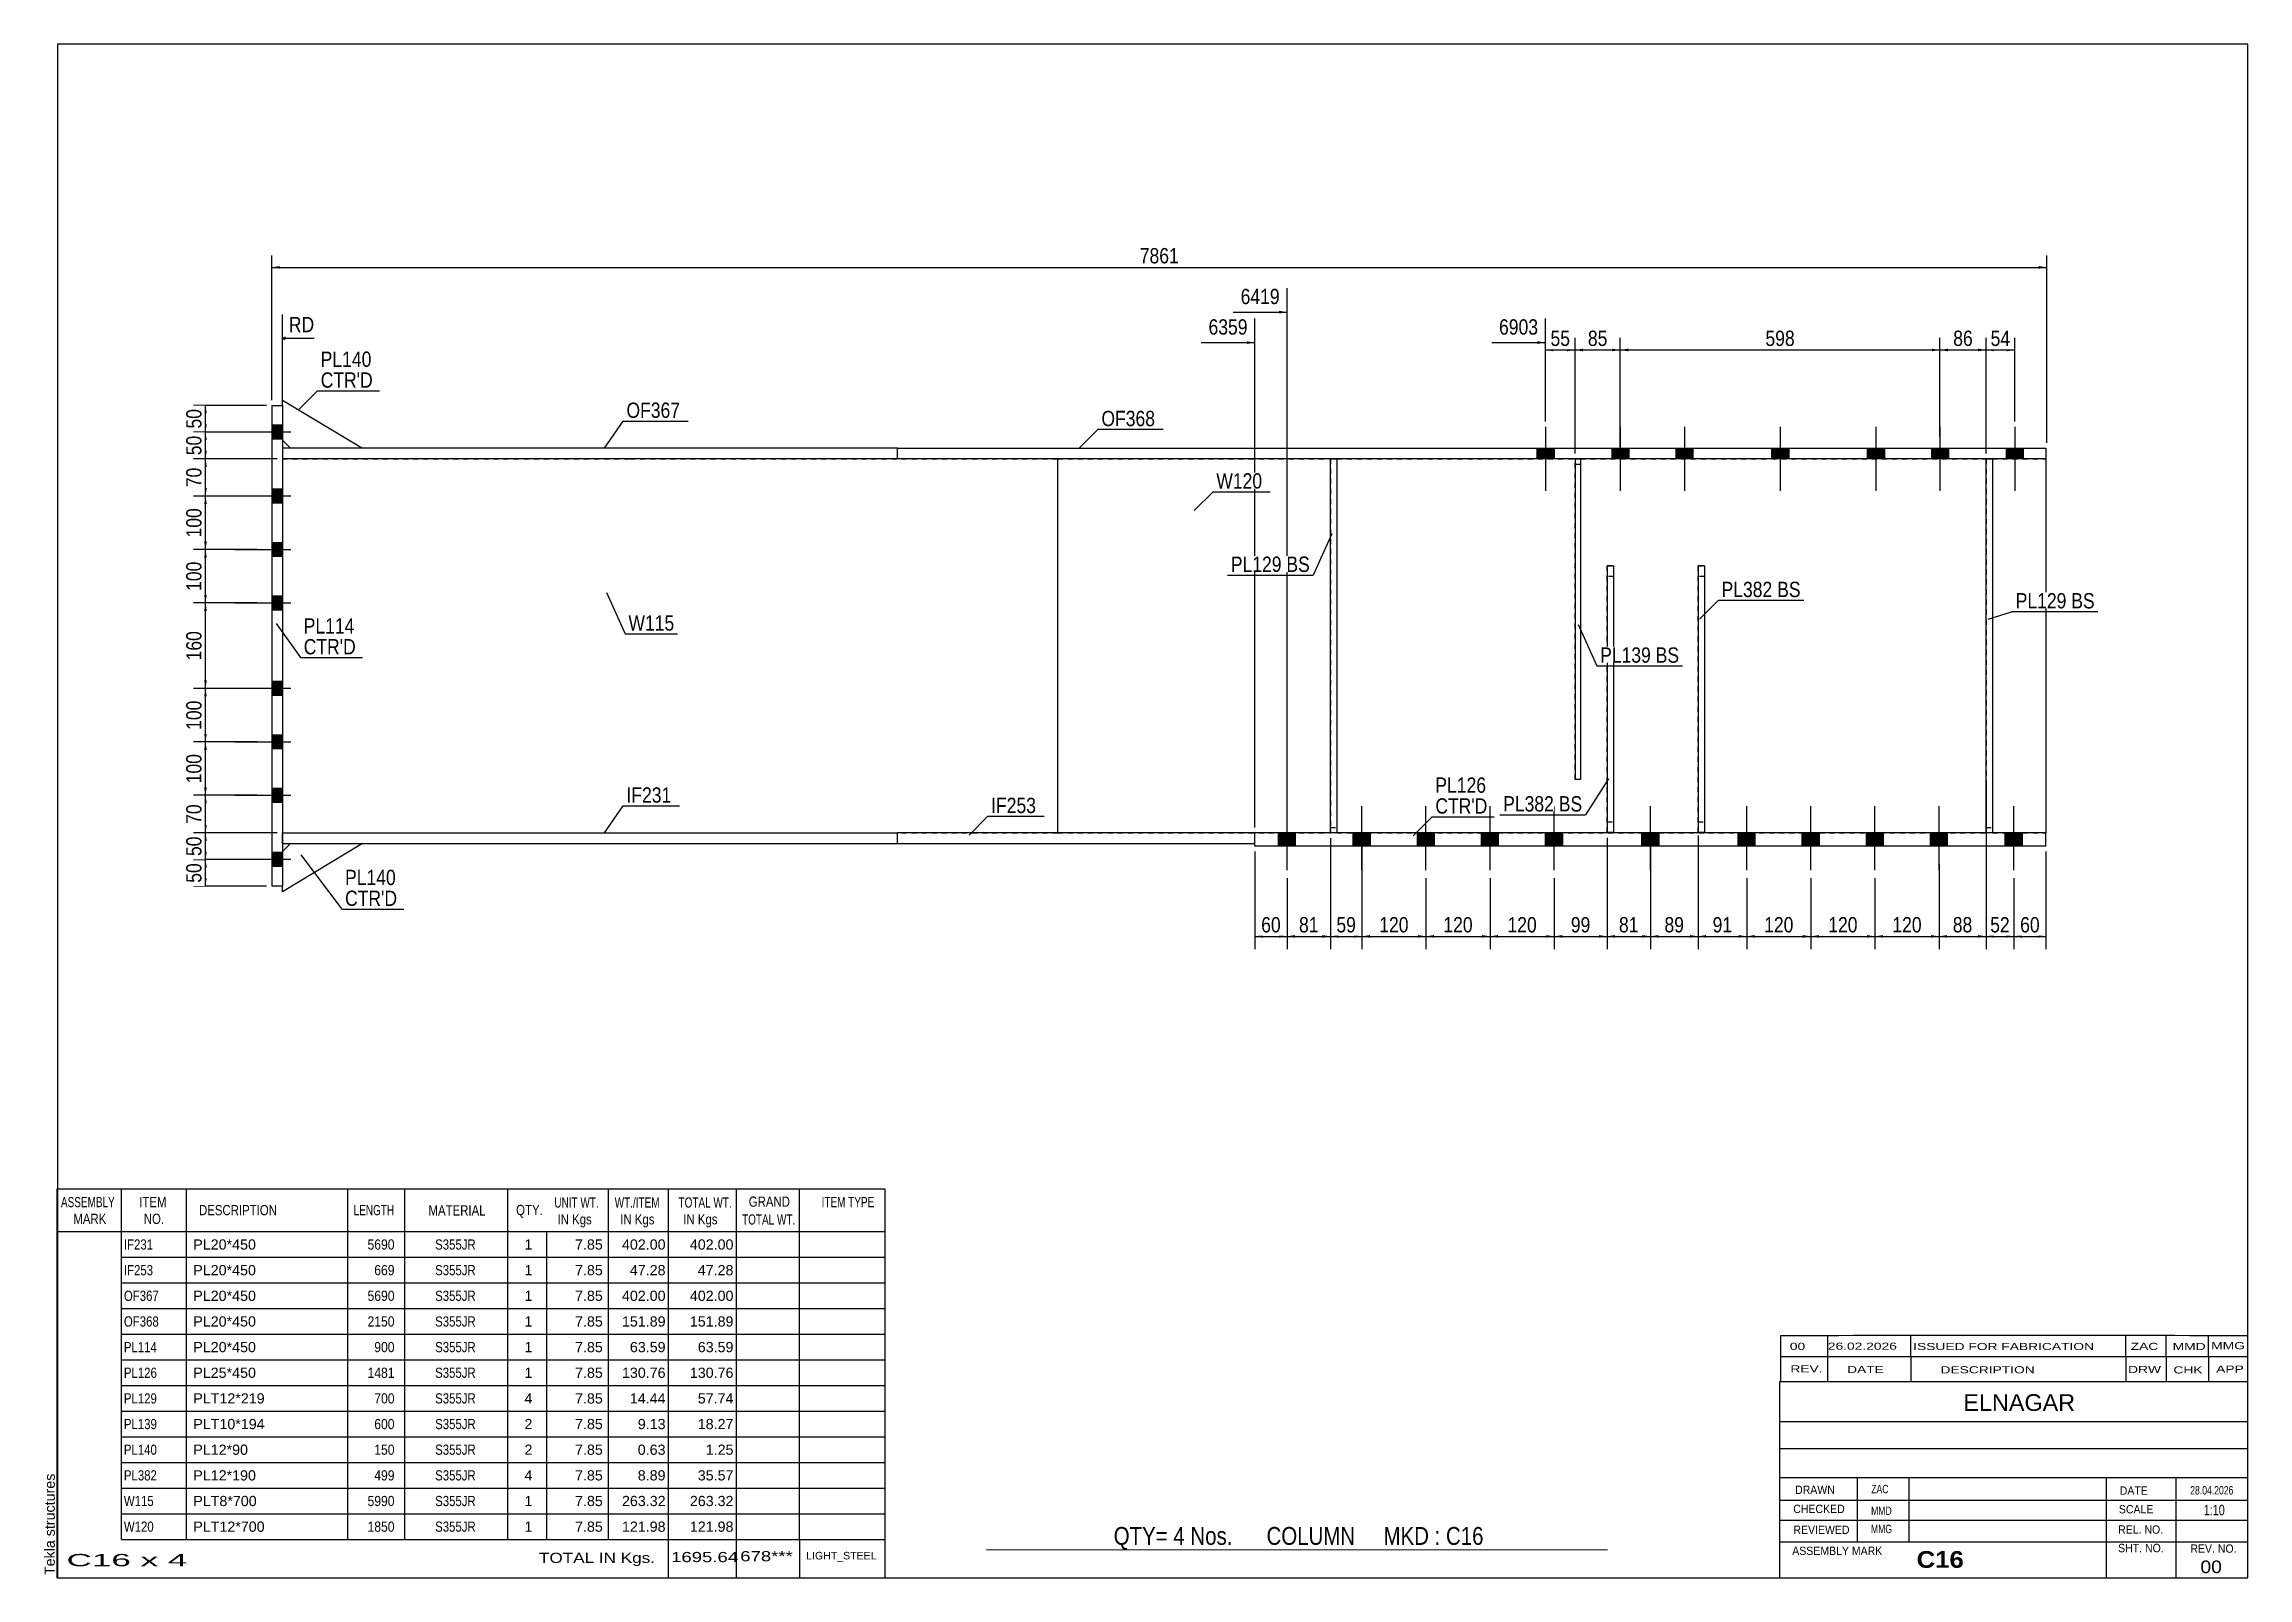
# Model space of a CAD drawing. Header units: millimetres. Extents: x -344 to 68, y -139 to 148.
import ezdxf

# ---------------------------------------------------------------- set-up
doc = ezdxf.new("R2010")
doc.units = ezdxf.units.MM
doc.linetypes.add('DXK_LINE_DOT1', pattern=[1.8814, 0.9407, -0.9407])
doc.styles.add('Arial', font='ARIAL.TTF', dxfattribs={"height": 0.2})
doc.styles.add('Arial Bold', font='ARIALBD.TTF', dxfattribs={"height": 0.2})
doc.styles.add('Arial Narrow', font='ARIALN.TTF', dxfattribs={"height": 0.2})

# ---------------------------------------------------------------- blocks, each defined once
blk = doc.blocks.new('Unknown-622253157-1209')
at = {"color": 5, "linetype": 'Continuous'}
for p, q in [((68.39, 147.61), (-341.61, 147.61)), ((-341.61, 147.61), (-341.61, -139.39)), ((68.39, -139.39), (68.39, 147.61)), ((-341.61, -139.39), (68.39, -139.39))]:
    blk.add_line(p, q, dxfattribs=at)
at = {"color": 174, "linetype": 'Continuous', "style": 'Arial'}
blk.add_text('Tekla structures', height=1.9102, rotation=90, dxfattribs=at).set_placement((-342.11, -138.89))
blk = doc.blocks.new('Bolt-622253157-1233 - 1230')
at = {"linetype": 'Continuous'}
for points in [[(-301.5, 76.3), (-301.5, 73.7), (-299.5, 73.7), (-299.5, 76.3)], [(-301.5, 76.3), (-301.5, 73.7), (-299.5, 73.7), (-299.5, 76.3)], [(-301.5, 64.3), (-301.5, 61.7), (-299.5, 61.7), (-299.5, 64.3)], [(-301.5, 64.3), (-301.5, 61.7), (-299.5, 61.7), (-299.5, 64.3)], [(-301.5, 54.3), (-301.5, 51.7), (-299.5, 51.7), (-299.5, 54.3)], [(-301.5, 54.3), (-301.5, 51.7), (-299.5, 51.7), (-299.5, 54.3)], [(-301.5, 44.3), (-301.5, 41.7), (-299.5, 41.7), (-299.5, 44.3)], [(-301.5, 44.3), (-301.5, 41.7), (-299.5, 41.7), (-299.5, 44.3)], [(-301.5, 28.3), (-301.5, 25.7), (-299.5, 25.7), (-299.5, 28.3)], [(-301.5, 28.3), (-301.5, 25.7), (-299.5, 25.7), (-299.5, 28.3)], [(-301.5, 18.3), (-301.5, 15.7), (-299.5, 15.7), (-299.5, 18.3)], [(-301.5, 18.3), (-301.5, 15.7), (-299.5, 15.7), (-299.5, 18.3)], [(-301.5, 8.3), (-301.5, 5.7), (-299.5, 5.7), (-299.5, 8.3)], [(-301.5, 8.3), (-301.5, 5.7), (-299.5, 5.7), (-299.5, 8.3)], [(-301.5, -3.7), (-301.5, -6.3), (-299.5, -6.3), (-299.5, -3.7)], [(-301.5, -3.7), (-301.5, -6.3), (-299.5, -6.3), (-299.5, -3.7)]]:
    blk.add_hatch(color=3, dxfattribs=at).paths.add_polyline_path(points)
at = {"color": 3, "linetype": 'Continuous'}
for p, q in [((-297.91, 75), (-308.5, 75)), ((-297.91, 75), (-308.5, 75)), ((-299.5, 76.3), (-301.5, 76.3)), ((-299.5, 76.3), (-301.5, 76.3)), ((-299.5, 73.7), (-301.5, 73.7)), ((-299.5, 73.7), (-301.5, 73.7)), ((-297.91, 63), (-308.5, 63)), ((-297.91, 63), (-308.5, 63)), ((-299.5, 64.3), (-301.5, 64.3)), ((-299.5, 64.3), (-301.5, 64.3)), ((-299.5, 61.7), (-301.5, 61.7)), ((-299.5, 61.7), (-301.5, 61.7)), ((-299.5, 54.3), (-301.5, 54.3)), ((-299.5, 54.3), (-301.5, 54.3)), ((-297.91, 53), (-308.5, 53)), ((-297.91, 53), (-308.5, 53)), ((-299.5, 51.7), (-301.5, 51.7)), ((-299.5, 51.7), (-301.5, 51.7)), ((-297.91, 43), (-308.5, 43)), ((-297.91, 43), (-308.5, 43)), ((-299.5, 44.3), (-301.5, 44.3)), ((-299.5, 44.3), (-301.5, 44.3)), ((-299.5, 41.7), (-301.5, 41.7)), ((-299.5, 41.7), (-301.5, 41.7)), ((-297.91, 27), (-308.5, 27)), ((-297.91, 27), (-308.5, 27)), ((-299.5, 28.3), (-301.5, 28.3)), ((-299.5, 28.3), (-301.5, 28.3)), ((-299.5, 25.7), (-301.5, 25.7)), ((-299.5, 25.7), (-301.5, 25.7)), ((-297.91, 17), (-308.5, 17)), ((-297.91, 17), (-308.5, 17)), ((-299.5, 18.3), (-301.5, 18.3)), ((-299.5, 18.3), (-301.5, 18.3)), ((-299.5, 15.7), (-301.5, 15.7)), ((-299.5, 15.7), (-301.5, 15.7)), ((-299.5, 8.3), (-301.5, 8.3)), ((-299.5, 8.3), (-301.5, 8.3)), ((-297.91, 7), (-308.5, 7)), ((-297.91, 7), (-308.5, 7)), ((-299.5, 5.7), (-301.5, 5.7)), ((-299.5, 5.7), (-301.5, 5.7)), ((-299.5, -3.7), (-301.5, -3.7)), ((-299.5, -3.7), (-301.5, -3.7)), ((-297.91, -5), (-308.5, -5)), ((-297.91, -5), (-308.5, -5)), ((-299.5, -6.3), (-301.5, -6.3)), ((-299.5, -6.3), (-301.5, -6.3))]:
    blk.add_line(p, q, dxfattribs=at)
blk = doc.blocks.new('Bolt-622253157-1235 - 1230')
at = {"linetype": 'Continuous'}
for points in [[(-109.86, 0), (-113.06, 0), (-113.06, -2.5), (-109.86, -2.5)], [(-109.86, 0), (-113.06, 0), (-113.06, -2.5), (-109.86, -2.5)], [(-109.86, 0), (-113.06, 0), (-113.06, -2.5), (-109.86, -2.5)], [(-109.86, 0), (-113.06, 0), (-113.06, -2.5), (-109.86, -2.5)], [(-95.86, 0), (-99.06, 0), (-99.06, -2.5), (-95.86, -2.5)], [(-95.86, 0), (-99.06, 0), (-99.06, -2.5), (-95.86, -2.5)], [(-95.86, 0), (-99.06, 0), (-99.06, -2.5), (-95.86, -2.5)], [(-95.86, 0), (-99.06, 0), (-99.06, -2.5), (-95.86, -2.5)], [(-83.86, 0), (-87.06, 0), (-87.06, -2.5), (-83.86, -2.5)], [(-83.86, 0), (-87.06, 0), (-87.06, -2.5), (-83.86, -2.5)], [(-83.86, 0), (-87.06, 0), (-87.06, -2.5), (-83.86, -2.5)], [(-83.86, 0), (-87.06, 0), (-87.06, -2.5), (-83.86, -2.5)], [(-71.86, 0), (-75.06, 0), (-75.06, -2.5), (-71.86, -2.5)], [(-71.86, 0), (-75.06, 0), (-75.06, -2.5), (-71.86, -2.5)], [(-71.86, 0), (-75.06, 0), (-75.06, -2.5), (-71.86, -2.5)], [(-71.86, 0), (-75.06, 0), (-75.06, -2.5), (-71.86, -2.5)], [(-59.86, 0), (-63.06, 0), (-63.06, -2.5), (-59.86, -2.5)], [(-59.86, 0), (-63.06, 0), (-63.06, -2.5), (-59.86, -2.5)], [(-59.86, 0), (-63.06, 0), (-63.06, -2.5), (-59.86, -2.5)], [(-59.86, 0), (-63.06, 0), (-63.06, -2.5), (-59.86, -2.5)], [(-41.84, 0), (-45.04, 0), (-45.04, -2.5), (-41.84, -2.5)], [(-41.84, 0), (-45.04, 0), (-45.04, -2.5), (-41.84, -2.5)], [(-41.84, 0), (-45.04, 0), (-45.04, -2.5), (-41.84, -2.5)], [(-41.84, 0), (-45.04, 0), (-45.04, -2.5), (-41.84, -2.5)], [(-23.82, 0), (-27.02, 0), (-27.02, -2.5), (-23.82, -2.5)], [(-23.82, 0), (-27.02, 0), (-27.02, -2.5), (-23.82, -2.5)], [(-23.82, 0), (-27.02, 0), (-27.02, -2.5), (-23.82, -2.5)], [(-23.82, 0), (-27.02, 0), (-27.02, -2.5), (-23.82, -2.5)], [(-11.82, 0), (-15.02, 0), (-15.02, -2.5), (-11.82, -2.5)], [(-11.82, 0), (-15.02, 0), (-15.02, -2.5), (-11.82, -2.5)], [(-11.82, 0), (-15.02, 0), (-15.02, -2.5), (-11.82, -2.5)], [(-11.82, 0), (-15.02, 0), (-15.02, -2.5), (-11.82, -2.5)], [(0.18, 0), (-3.02, 0), (-3.02, -2.5), (0.18, -2.5)], [(0.18, 0), (-3.02, 0), (-3.02, -2.5), (0.18, -2.5)], [(0.18, 0), (-3.02, 0), (-3.02, -2.5), (0.18, -2.5)], [(0.18, 0), (-3.02, 0), (-3.02, -2.5), (0.18, -2.5)], [(12.18, 0), (8.98, 0), (8.98, -2.5), (12.18, -2.5)], [(12.18, 0), (8.98, 0), (8.98, -2.5), (12.18, -2.5)], [(12.18, 0), (8.98, 0), (8.98, -2.5), (12.18, -2.5)], [(12.18, 0), (8.98, 0), (8.98, -2.5), (12.18, -2.5)], [(26.18, 0), (22.98, 0), (22.98, -2.5), (26.18, -2.5)], [(26.18, 0), (22.98, 0), (22.98, -2.5), (26.18, -2.5)], [(26.18, 0), (22.98, 0), (22.98, -2.5), (26.18, -2.5)], [(26.18, 0), (22.98, 0), (22.98, -2.5), (26.18, -2.5)]]:
    blk.add_hatch(color=3, dxfattribs=at).paths.add_polyline_path(points)
at = {"color": 3, "linetype": 'Continuous'}
for p, q in [((-111.46, -6.98), (-111.46, 5)), ((-111.46, -6.98), (-111.46, 5)), ((-111.46, -6.98), (-111.46, 5)), ((-111.46, -6.98), (-111.46, 5)), ((-97.46, -6.98), (-97.46, 5)), ((-97.46, -6.98), (-97.46, 5)), ((-97.46, -6.98), (-97.46, 5)), ((-97.46, -6.98), (-97.46, 5)), ((-85.46, -6.98), (-85.46, 5)), ((-85.46, -6.98), (-85.46, 5)), ((-85.46, -6.98), (-85.46, 5)), ((-85.46, -6.98), (-85.46, 5)), ((-73.46, -6.98), (-73.46, 5)), ((-73.46, -6.98), (-73.46, 5)), ((-73.46, -6.98), (-73.46, 5)), ((-73.46, -6.98), (-73.46, 5)), ((-61.46, -6.98), (-61.46, 5)), ((-61.46, -6.98), (-61.46, 5)), ((-61.46, -6.98), (-61.46, 5)), ((-61.46, -6.98), (-61.46, 5)), ((-43.44, -6.98), (-43.44, 5)), ((-43.44, -6.98), (-43.44, 5)), ((-43.44, -6.98), (-43.44, 5)), ((-43.44, -6.98), (-43.44, 5)), ((-25.42, -6.98), (-25.42, 5)), ((-25.42, -6.98), (-25.42, 5)), ((-25.42, -6.98), (-25.42, 5)), ((-25.42, -6.98), (-25.42, 5)), ((-13.42, -6.98), (-13.42, 5)), ((-13.42, -6.98), (-13.42, 5)), ((-13.42, -6.98), (-13.42, 5)), ((-13.42, -6.98), (-13.42, 5)), ((-1.42, -6.98), (-1.42, 5)), ((-1.42, -6.98), (-1.42, 5)), ((-1.42, -6.98), (-1.42, 5)), ((-1.42, -6.98), (-1.42, 5)), ((10.58, -6.98), (10.58, 5)), ((10.58, -6.98), (10.58, 5)), ((10.58, -6.98), (10.58, 5)), ((10.58, -6.98), (10.58, 5)), ((24.58, -6.98), (24.58, 5)), ((24.58, -6.98), (24.58, 5)), ((24.58, -6.98), (24.58, 5)), ((24.58, -6.98), (24.58, 5)), ((-113.06, -2.5), (-113.06, 0)), ((-113.06, -2.5), (-113.06, 0)), ((-113.06, -2.5), (-113.06, 0)), ((-113.06, -2.5), (-113.06, 0)), ((-109.86, -2.5), (-109.86, 0)), ((-109.86, -2.5), (-109.86, 0)), ((-109.86, -2.5), (-109.86, 0)), ((-109.86, -2.5), (-109.86, 0)), ((-99.06, -2.5), (-99.06, 0)), ((-99.06, -2.5), (-99.06, 0)), ((-99.06, -2.5), (-99.06, 0)), ((-99.06, -2.5), (-99.06, 0)), ((-95.86, -2.5), (-95.86, 0)), ((-95.86, -2.5), (-95.86, 0)), ((-95.86, -2.5), (-95.86, 0)), ((-95.86, -2.5), (-95.86, 0)), ((-87.06, -2.5), (-87.06, 0)), ((-87.06, -2.5), (-87.06, 0)), ((-87.06, -2.5), (-87.06, 0)), ((-87.06, -2.5), (-87.06, 0)), ((-83.86, -2.5), (-83.86, 0)), ((-83.86, -2.5), (-83.86, 0)), ((-83.86, -2.5), (-83.86, 0)), ((-83.86, -2.5), (-83.86, 0)), ((-75.06, -2.5), (-75.06, 0)), ((-75.06, -2.5), (-75.06, 0)), ((-75.06, -2.5), (-75.06, 0)), ((-75.06, -2.5), (-75.06, 0)), ((-71.86, -2.5), (-71.86, 0)), ((-71.86, -2.5), (-71.86, 0)), ((-71.86, -2.5), (-71.86, 0)), ((-71.86, -2.5), (-71.86, 0)), ((-63.06, -2.5), (-63.06, 0)), ((-63.06, -2.5), (-63.06, 0)), ((-63.06, -2.5), (-63.06, 0)), ((-63.06, -2.5), (-63.06, 0)), ((-59.86, -2.5), (-59.86, 0)), ((-59.86, -2.5), (-59.86, 0)), ((-59.86, -2.5), (-59.86, 0)), ((-59.86, -2.5), (-59.86, 0)), ((-45.04, -2.5), (-45.04, 0)), ((-45.04, -2.5), (-45.04, 0)), ((-45.04, -2.5), (-45.04, 0)), ((-45.04, -2.5), (-45.04, 0)), ((-41.84, -2.5), (-41.84, 0)), ((-41.84, -2.5), (-41.84, 0)), ((-41.84, -2.5), (-41.84, 0)), ((-41.84, -2.5), (-41.84, 0)), ((-27.02, -2.5), (-27.02, 0)), ((-27.02, -2.5), (-27.02, 0)), ((-27.02, -2.5), (-27.02, 0)), ((-27.02, -2.5), (-27.02, 0)), ((-23.82, -2.5), (-23.82, 0)), ((-23.82, -2.5), (-23.82, 0)), ((-23.82, -2.5), (-23.82, 0)), ((-23.82, -2.5), (-23.82, 0)), ((-15.02, -2.5), (-15.02, 0)), ((-15.02, -2.5), (-15.02, 0)), ((-15.02, -2.5), (-15.02, 0)), ((-15.02, -2.5), (-15.02, 0)), ((-11.82, -2.5), (-11.82, 0)), ((-11.82, -2.5), (-11.82, 0)), ((-11.82, -2.5), (-11.82, 0)), ((-11.82, -2.5), (-11.82, 0)), ((-3.02, -2.5), (-3.02, 0)), ((-3.02, -2.5), (-3.02, 0)), ((-3.02, -2.5), (-3.02, 0)), ((-3.02, -2.5), (-3.02, 0)), ((0.18, -2.5), (0.18, 0)), ((0.18, -2.5), (0.18, 0)), ((0.18, -2.5), (0.18, 0)), ((0.18, -2.5), (0.18, 0)), ((8.98, -2.5), (8.98, 0)), ((8.98, -2.5), (8.98, 0)), ((8.98, -2.5), (8.98, 0)), ((8.98, -2.5), (8.98, 0)), ((12.18, -2.5), (12.18, 0)), ((12.18, -2.5), (12.18, 0)), ((12.18, -2.5), (12.18, 0)), ((12.18, -2.5), (12.18, 0)), ((22.98, -2.5), (22.98, 0)), ((22.98, -2.5), (22.98, 0)), ((22.98, -2.5), (22.98, 0)), ((22.98, -2.5), (22.98, 0)), ((26.18, -2.5), (26.18, 0)), ((26.18, -2.5), (26.18, 0)), ((26.18, -2.5), (26.18, 0)), ((26.18, -2.5), (26.18, 0))]:
    blk.add_line(p, q, dxfattribs=at)
blk = doc.blocks.new('Part-622253157-1252 - 1230')
at = {"color": 7, "linetype": 'DXK_LINE_DOT1'}
for p, q in [((-299.5, 70), (-299.5, 0)), ((-299.5, 70), (-234.5, 70)), ((-234.4, 70), (-154.4, 70)), ((-154.4, 70), (-154.4, 0)), ((-299.5, 0), (-234.5, 0)), ((-234.4, 0), (-154.4, 0))]:
    blk.add_line(p, q, dxfattribs=at)
blk = doc.blocks.new('Part-622253157-1497 - 1230')
at = {"color": 2, "linetype": 'Continuous'}
for p, q in [((30.58, 0), (-117.48, 0)), ((-117.48, -2.5), (-117.48, 0)), ((30.58, -2.5), (-117.48, -2.5)), ((30.58, -2.5), (30.58, 0))]:
    blk.add_line(p, q, dxfattribs=at)
blk = doc.blocks.new('Part-622253157-1305 - 1230')
at = {"color": 2, "linetype": 'Continuous'}
for p, q in [((-299.5, 80), (-299.5, 81)), ((-299.5, 81), (-284.5, 72)), ((-299.5, 73.5), (-298, 72))]:
    blk.add_line(p, q, dxfattribs=at)
at = {"color": 7, "linetype": 'DXK_LINE_DOT1'}
for p, q in [((-299.5, 80), (-299.5, 73.5)), ((-284.5, 72), (-298, 72))]:
    blk.add_line(p, q, dxfattribs=at)
blk = doc.blocks.new('Part-622253157-1310 - 1230')
at = {"color": 2, "linetype": 'Continuous'}
for p, q in [((-284.5, -2), (-299.5, -11)), ((-298, -2), (-299.5, -3.5)), ((-299.5, -11), (-299.5, -10))]:
    blk.add_line(p, q, dxfattribs=at)
at = {"color": 7, "linetype": 'DXK_LINE_DOT1'}
for p, q in [((-299.5, -3.5), (-299.5, -10)), ((-298, -2), (-284.5, -2))]:
    blk.add_line(p, q, dxfattribs=at)
blk = doc.blocks.new('Part-622253157-1463 - 1230')
at = {"color": 2, "linetype": 'Continuous'}
for p, q in [((-103.33, 0), (-103.33, 70)), ((-103.33, 70), (-102.13, 70)), ((-102.13, 70), (-102.13, 0)), ((-102.13, 0), (-103.33, 0))]:
    blk.add_line(p, q, dxfattribs=at)
blk = doc.blocks.new('Part-622253157-1339 - 1230')
at = {"color": 2, "linetype": 'Continuous'}
for p, q in [((-301.5, 80), (-299.5, 80)), ((-301.5, 80), (-301.5, -10)), ((-299.5, 80), (-299.5, -10)), ((-299.5, -10), (-301.5, -10))]:
    blk.add_line(p, q, dxfattribs=at)
blk = doc.blocks.new('Part-622253157-1361 - 1230')
at = {"color": 2, "linetype": 'Continuous'}
for p, q in [((-57.56, 70), (-57.56, 10)), ((-56.56, 70), (-56.56, 10)), ((-56.56, 10), (-57.56, 10))]:
    blk.add_line(p, q, dxfattribs=at)
at = {"color": 7, "linetype": 'DXK_LINE_DOT1'}
for p, q in [((-57.56, 70), (-56.56, 70)), ((-57.56, 69), (-56.56, 69))]:
    blk.add_line(p, q, dxfattribs=at)
blk = doc.blocks.new('Part-622253157-1384 - 1230')
at = {"color": 7, "linetype": 'DXK_LINE_DOT1'}
for p, q in [((-57.56, 10), (-57.56, 70)), ((-56.56, 70), (-56.56, 10)), ((-56.56, 10), (-57.56, 10))]:
    blk.add_line(p, q, dxfattribs=at)
blk = doc.blocks.new('Part-622253157-4191 - 1230')
at = {"color": 2, "linetype": 'Continuous'}
for p, q in [((-51.56, 50), (-51.56, 0.1)), ((-50.36, 50), (-51.56, 50)), ((-50.36, 50), (-50.36, 0.1)), ((-50.36, 0.1), (-51.56, 0.1))]:
    blk.add_line(p, q, dxfattribs=at)
blk = doc.blocks.new('Part-622253157-1436 - 1230')
at = {"color": 7, "linetype": 'DXK_LINE_DOT1'}
for p, q in [((-103.33, 70), (-103.33, 0)), ((-103.33, 70), (-102.13, 70)), ((-102.13, 70), (-102.13, 0)), ((-103.33, 1), (-102.13, 1)), ((-102.13, 0), (-103.33, 0))]:
    blk.add_line(p, q, dxfattribs=at)
blk = doc.blocks.new('Part-622253157-1441 - 1230')
at = {"color": 7, "linetype": 'DXK_LINE_DOT1'}
for p, q in [((19.38, 70), (19.38, 0)), ((19.38, 70), (20.58, 70)), ((20.58, 70), (20.58, 0)), ((19.38, 1), (20.58, 1)), ((20.58, 0), (19.38, 0))]:
    blk.add_line(p, q, dxfattribs=at)
blk = doc.blocks.new('Part-622253157-1468 - 1230')
at = {"color": 2, "linetype": 'Continuous'}
for p, q in [((19.38, 0), (19.38, 70)), ((19.38, 70), (20.58, 70)), ((20.58, 70), (20.58, 0)), ((20.58, 0), (19.38, 0))]:
    blk.add_line(p, q, dxfattribs=at)
blk = doc.blocks.new('Part-622253157-1519 - 1230')
at = {"color": 2, "linetype": 'Continuous'}
for p, q in [((-117.48, 0), (-184.4, 0)), ((-184.4, -2), (-184.4, 0)), ((-184.4, -2), (-117.48, -2)), ((-117.48, -2), (-117.48, 0))]:
    blk.add_line(p, q, dxfattribs=at)
blk = doc.blocks.new('Part-622253157-1541 - 1230')
at = {"color": 2, "linetype": 'Continuous'}
for p, q in [((-299.5, -2), (-299.5, 0)), ((-299.5, 0), (-234.5, 0)), ((-299.5, -2), (-234.5, -2)), ((-234.4, 0), (-184.4, 0)), ((-234.4, -2), (-184.4, -2)), ((-184.4, -2), (-184.4, 0))]:
    blk.add_line(p, q, dxfattribs=at)
blk = doc.blocks.new('Part-622253157-4193 - 1230')
at = {"color": 7, "linetype": 'DXK_LINE_DOT1'}
for p, q in [((-34.53, 0.1), (-34.53, 50)), ((-34.53, 50), (-33.33, 50)), ((-33.33, 50), (-33.33, 0.1)), ((-33.33, 48), (-34.53, 48)), ((-34.53, 2.1), (-33.33, 2.1)), ((-33.33, 0.1), (-34.53, 0.1))]:
    blk.add_line(p, q, dxfattribs=at)
blk = doc.blocks.new('Part-622253157-1563 - 1230')
at = {"color": 2, "linetype": 'Continuous'}
for p, q in [((-154.4, 70), (-154.4, 0)), ((30.58, 70), (30.58, 0))]:
    blk.add_line(p, q, dxfattribs=at)
at = {"color": 7, "linetype": 'DXK_LINE_DOT1'}
for p, q in [((-154.4, 70), (-103.33, 70)), ((-102.13, 70), (-57.56, 70)), ((-56.56, 70), (19.38, 70)), ((20.58, 70), (30.58, 70)), ((-154.4, 0), (-103.33, 0)), ((-102.13, 0), (19.38, 0)), ((20.58, 0), (30.58, 0))]:
    blk.add_line(p, q, dxfattribs=at)
blk = doc.blocks.new('Part-622253157-1585 - 1230')
at = {"color": 2, "linetype": 'Continuous'}
for p, q in [((-184.4, 70), (-184.4, 72)), ((-184.4, 72), (30.58, 72)), ((30.58, 72), (30.58, 70)), ((30.58, 70), (-184.4, 70))]:
    blk.add_line(p, q, dxfattribs=at)
blk = doc.blocks.new('Part-622253157-1607 - 1230')
at = {"color": 2, "linetype": 'Continuous'}
for p, q in [((-299.5, 72), (-299.5, 70)), ((-234.5, 72), (-299.5, 72)), ((-184.4, 72), (-234.4, 72)), ((-184.4, 70), (-184.4, 72)), ((-234.5, 70), (-299.5, 70)), ((-184.4, 70), (-234.4, 70))]:
    blk.add_line(p, q, dxfattribs=at)
blk = doc.blocks.new('Part-622253157-4189 - 1230')
at = {"color": 7, "linetype": 'DXK_LINE_DOT1'}
for p, q in [((-51.56, 0.1), (-51.56, 50)), ((-51.56, 50), (-50.36, 50)), ((-50.36, 50), (-50.36, 0.1)), ((-50.36, 48), (-51.56, 48)), ((-51.56, 2.1), (-50.36, 2.1)), ((-50.36, 0.1), (-51.56, 0.1))]:
    blk.add_line(p, q, dxfattribs=at)
blk = doc.blocks.new('Part-622253157-4195 - 1230')
at = {"color": 2, "linetype": 'Continuous'}
for p, q in [((-34.53, 50), (-34.53, 0.1)), ((-33.33, 50), (-34.53, 50)), ((-33.33, 50), (-33.33, 0.1)), ((-33.33, 0.1), (-34.53, 0.1))]:
    blk.add_line(p, q, dxfattribs=at)
blk = doc.blocks.new('Bolt-622253157-4197 - 1230')
at = {"linetype": 'Continuous'}
for points in [[(-61.49, 72), (-64.69, 72), (-64.69, 70), (-61.49, 70)], [(-61.49, 72), (-64.69, 72), (-64.69, 70), (-61.49, 70)], [(-47.49, 72), (-50.69, 72), (-50.69, 70), (-47.49, 70)], [(-47.49, 72), (-50.69, 72), (-50.69, 70), (-47.49, 70)], [(-35.49, 72), (-38.69, 72), (-38.69, 70), (-35.49, 70)], [(-35.49, 72), (-38.69, 72), (-38.69, 70), (-35.49, 70)], [(-17.57, 72), (-20.77, 72), (-20.77, 70), (-17.57, 70)], [(-17.57, 72), (-20.77, 72), (-20.77, 70), (-17.57, 70)], [(0.34, 72), (-2.86, 72), (-2.86, 70), (0.34, 70)], [(0.34, 72), (-2.86, 72), (-2.86, 70), (0.34, 70)], [(12.34, 72), (9.14, 72), (9.14, 70), (12.34, 70)], [(12.34, 72), (9.14, 72), (9.14, 70), (12.34, 70)], [(26.34, 72), (23.14, 72), (23.14, 70), (26.34, 70)], [(26.34, 72), (23.14, 72), (23.14, 70), (26.34, 70)]]:
    blk.add_hatch(color=3, dxfattribs=at).paths.add_polyline_path(points)
at = {"color": 3, "linetype": 'Continuous'}
for p, q in [((-63.09, 75.97), (-63.09, 64)), ((-63.09, 75.97), (-63.09, 64)), ((-49.09, 75.97), (-49.09, 64)), ((-49.09, 75.97), (-49.09, 64)), ((-37.09, 75.97), (-37.09, 64)), ((-37.09, 75.97), (-37.09, 64)), ((-19.17, 75.97), (-19.17, 64)), ((-19.17, 75.97), (-19.17, 64)), ((-1.26, 75.97), (-1.26, 64)), ((-1.26, 75.97), (-1.26, 64)), ((10.74, 75.97), (10.74, 64)), ((10.74, 75.97), (10.74, 64)), ((24.74, 75.97), (24.74, 64)), ((24.74, 75.97), (24.74, 64)), ((-64.69, 72), (-64.69, 70)), ((-64.69, 72), (-64.69, 70)), ((-61.49, 72), (-61.49, 70)), ((-61.49, 72), (-61.49, 70)), ((-50.69, 72), (-50.69, 70)), ((-50.69, 72), (-50.69, 70)), ((-47.49, 72), (-47.49, 70)), ((-47.49, 72), (-47.49, 70)), ((-38.69, 72), (-38.69, 70)), ((-38.69, 72), (-38.69, 70)), ((-35.49, 72), (-35.49, 70)), ((-35.49, 72), (-35.49, 70)), ((-20.77, 72), (-20.77, 70)), ((-20.77, 72), (-20.77, 70)), ((-17.57, 72), (-17.57, 70)), ((-17.57, 72), (-17.57, 70)), ((-2.86, 72), (-2.86, 70)), ((-2.86, 72), (-2.86, 70)), ((0.34, 72), (0.34, 70)), ((0.34, 72), (0.34, 70)), ((9.14, 72), (9.14, 70)), ((9.14, 72), (9.14, 70)), ((12.34, 72), (12.34, 70)), ((12.34, 72), (12.34, 70)), ((23.14, 72), (23.14, 70)), ((23.14, 72), (23.14, 70)), ((26.34, 72), (26.34, 70)), ((26.34, 72), (26.34, 70))]:
    blk.add_line(p, q, dxfattribs=at)
blk = doc.blocks.new('StraightDimension-622253157-4361 - 1230')
at = {"linetype": 'Continuous'}
blk.add_hatch(color=7, dxfattribs=at).paths.add_polyline_path([(-64.59, 92), (-63.09, 91.75), (-64.59, 91.5)])
at = {"color": 7, "linetype": 'Continuous'}
for p, q in [((-63.09, 76.97), (-63.09, 96.25)), ((-73.15, 91.75), (-63.09, 91.75))]:
    blk.add_line(p, q, dxfattribs=at)
at = {"color": 0}
blk.add_wipeout([(-63.86, 92.65), (-63.86, 96.85), (-72.38, 96.85), (-72.38, 92.65)], dxfattribs=at)
at = {"color": 3, "style": 'Arial Narrow'}
blk.add_text('6903', height=2.863, dxfattribs=at).set_placement((-71.78, 93.25))
blk = doc.blocks.new('StraightDimension-622253157-1668 - 1230')
at = {"linetype": 'Continuous'}
for points in [[(-314.16, 78.5), (-313.91, 80), (-313.66, 78.5)], [(-313.66, 76.5), (-313.91, 75), (-314.16, 76.5)]]:
    blk.add_hatch(color=7, dxfattribs=at).paths.add_polyline_path(points)
at = {"color": 7, "linetype": 'Continuous'}
for p, q in [((-302.5, 80), (-316.16, 80)), ((-313.91, 75), (-313.91, 80)), ((-304.21, 75), (-316.16, 75))]:
    blk.add_line(p, q, dxfattribs=at)
at = {"color": 0}
blk.add_wipeout([(-314.06, 79.93), (-318.26, 79.93), (-318.26, 75.07), (-314.06, 75.07)], dxfattribs=at)
at = {"color": 3, "style": 'Arial Narrow'}
blk.add_text('50', height=2.863, rotation=90.0002, dxfattribs=at).set_placement((-314.66, 75.67))
blk = doc.blocks.new('StraightDimension-622253157-1714 - 1230')
at = {"linetype": 'Continuous'}
for points in [[(-314.16, 41.53), (-313.91, 43.03), (-313.66, 41.53)], [(-313.66, 28.53), (-313.91, 27.03), (-314.16, 28.53)]]:
    blk.add_hatch(color=7, dxfattribs=at).paths.add_polyline_path(points)
at = {"color": 7, "linetype": 'Continuous'}
for p, q in [((-304.21, 43.03), (-316.16, 43.03)), ((-313.91, 27.03), (-313.91, 43.03)), ((-304.21, 27.03), (-316.16, 27.03))]:
    blk.add_line(p, q, dxfattribs=at)
at = {"color": 0}
blk.add_wipeout([(-314.06, 38.37), (-318.26, 38.37), (-318.26, 31.68), (-314.06, 31.68)], dxfattribs=at)
at = {"color": 3, "style": 'Arial Narrow'}
blk.add_text('160', height=2.863, rotation=90.0002, dxfattribs=at).set_placement((-314.66, 32.28))
blk = doc.blocks.new('StraightDimension-622253157-6754 - 1230')
at = {"linetype": 'Continuous'}
for points in [[(26.08, -19.62), (24.58, -19.37), (26.08, -19.12)], [(29.08, -19.12), (30.58, -19.37), (29.08, -19.62)]]:
    blk.add_hatch(color=7, dxfattribs=at).paths.add_polyline_path(points)
at = {"color": 7, "linetype": 'Continuous'}
for p, q in [((30.58, -3.5), (30.58, -21.77)), ((24.58, -8.5), (24.58, -21.77)), ((24.58, -19.37), (30.58, -19.37))]:
    blk.add_line(p, q, dxfattribs=at)
at = {"color": 0}
blk.add_wipeout([(30.01, -19.22), (30.01, -15.02), (25.16, -15.02), (25.16, -19.22)], dxfattribs=at)
at = {"color": 3, "style": 'Arial Narrow'}
blk.add_text('60', height=2.863, dxfattribs=at).set_placement((25.76, -18.62))
blk = doc.blocks.new('StraightDimension-622253157-1728 - 1230')
at = {"linetype": 'Continuous'}
for points in [[(-314.16, -6.5), (-313.91, -5), (-313.66, -6.5)], [(-313.66, -8.5), (-313.91, -10), (-314.16, -8.5)]]:
    blk.add_hatch(color=7, dxfattribs=at).paths.add_polyline_path(points)
at = {"color": 7, "linetype": 'Continuous'}
for p, q in [((-304.22, -5), (-316.16, -5)), ((-313.91, -10), (-313.91, -5)), ((-302.5, -10), (-316.16, -10))]:
    blk.add_line(p, q, dxfattribs=at)
at = {"color": 0}
blk.add_wipeout([(-314.06, -5.07), (-318.26, -5.07), (-318.26, -9.93), (-314.06, -9.93)], dxfattribs=at)
at = {"color": 3, "style": 'Arial Narrow'}
blk.add_text('50', height=2.863, rotation=90.0002, dxfattribs=at).set_placement((-314.66, -9.33))
blk = doc.blocks.new('StraightDimension-622253157-1721 - 1230')
at = {"linetype": 'Continuous'}
for points in [[(-314.16, 25.53), (-313.91, 27.03), (-313.66, 25.53)], [(-313.66, 18.53), (-313.91, 17.03), (-314.16, 18.53)]]:
    blk.add_hatch(color=7, dxfattribs=at).paths.add_polyline_path(points)
at = {"color": 7, "linetype": 'Continuous'}
for p, q in [((-304.21, 27.03), (-316.16, 27.03)), ((-313.91, 17.03), (-313.91, 27.03)), ((-304.21, 17.03), (-316.16, 17.03))]:
    blk.add_line(p, q, dxfattribs=at)
at = {"color": 0}
blk.add_wipeout([(-314.06, 25.37), (-318.26, 25.37), (-318.26, 18.68), (-314.06, 18.68)], dxfattribs=at)
at = {"color": 3, "style": 'Arial Narrow'}
blk.add_text('100', height=2.863, rotation=90.0002, dxfattribs=at).set_placement((-314.66, 19.28))
blk = doc.blocks.new('StraightDimension-622253157-1680 - 1230')
at = {"linetype": 'Continuous'}
for points in [[(-314.16, 73.5), (-313.91, 75), (-313.66, 73.5)], [(-313.66, 71.5), (-313.91, 70), (-314.16, 71.5)]]:
    blk.add_hatch(color=7, dxfattribs=at).paths.add_polyline_path(points)
at = {"color": 7, "linetype": 'Continuous'}
for p, q in [((-304.21, 75), (-316.16, 75)), ((-313.91, 70), (-313.91, 75)), ((-300.5, 70), (-316.16, 70))]:
    blk.add_line(p, q, dxfattribs=at)
at = {"color": 0}
blk.add_wipeout([(-314.06, 74.93), (-318.26, 74.93), (-318.26, 70.07), (-314.06, 70.07)], dxfattribs=at)
at = {"color": 3, "style": 'Arial Narrow'}
blk.add_text('50', height=2.863, rotation=90.0002, dxfattribs=at).set_placement((-314.66, 70.67))
blk = doc.blocks.new('StraightDimension-622253157-4363 - 1230')
at = {"linetype": 'Continuous'}
blk.add_hatch(color=7, dxfattribs=at).paths.add_polyline_path([(-118.98, 92), (-117.48, 91.75), (-118.98, 91.5)])
at = {"color": 7, "linetype": 'Continuous'}
for p, q in [((-117.48, 1), (-117.48, 96.25)), ((-127.54, 91.75), (-117.48, 91.75))]:
    blk.add_line(p, q, dxfattribs=at)
at = {"color": 0, "linetype": 'Continuous'}
blk.add_wipeout([(-292.97, 93.1), (-292.97, 97.3), (-298.91, 97.3), (-298.91, 93.1)], dxfattribs=at)
at = {"color": 7, "linetype": 'Continuous'}
for p, q in [((-299.5, 81), (-299.5, 97)), ((-299, 92.75), (-299.5, 92.5)), ((-299, 92.25), (-299.5, 92.5)), ((-293.57, 92.5), (-299.5, 92.5))]:
    blk.add_line(p, q, dxfattribs=at)
at = {"color": 3, "linetype": 'Continuous', "style": 'Arial Narrow'}
blk.add_text('RD', height=2.863, dxfattribs=at).set_placement((-298.31, 93.7))
at = {"color": 0}
blk.add_wipeout([(-118.25, 92.65), (-118.25, 96.85), (-126.76, 96.85), (-126.76, 92.65)], dxfattribs=at)
at = {"color": 3, "style": 'Arial Narrow'}
blk.add_text('6359', height=2.863, dxfattribs=at).set_placement((-126.16, 93.25))
blk = doc.blocks.new('StraightDimension-622253157-4851 - 1230')
at = {"linetype": 'Continuous'}
for points in [[(-61.59, 90.12), (-63.09, 90.37), (-61.59, 90.62)], [(-59.06, 90.62), (-57.56, 90.37), (-59.06, 90.12)]]:
    blk.add_hatch(color=7, dxfattribs=at).paths.add_polyline_path(points)
at = {"color": 7, "linetype": 'Continuous'}
for p, q in [((-63.09, 78), (-63.09, 92.62)), ((-57.56, 71), (-57.56, 92.62)), ((-63.09, 90.37), (-57.56, 90.37))]:
    blk.add_line(p, q, dxfattribs=at)
at = {"color": 0}
blk.add_wipeout([(-57.9, 90.52), (-57.9, 94.72), (-62.75, 94.72), (-62.75, 90.52)], dxfattribs=at)
at = {"color": 3, "style": 'Arial Narrow'}
blk.add_text('55', height=2.863, dxfattribs=at).set_placement((-62.15, 91.12))
blk = doc.blocks.new('StraightDimension-622253157-6756 - 1230')
at = {"linetype": 'Continuous'}
for points in [[(12.08, -19.62), (10.58, -19.37), (12.08, -19.12)], [(17.88, -19.12), (19.38, -19.37), (17.88, -19.62)]]:
    blk.add_hatch(color=7, dxfattribs=at).paths.add_polyline_path(points)
at = {"color": 7, "linetype": 'Continuous'}
for p, q in [((19.38, 9), (19.38, -21.77)), ((10.58, -5.87), (10.58, -21.77)), ((10.58, -19.37), (19.38, -19.37))]:
    blk.add_line(p, q, dxfattribs=at)
at = {"color": 0}
blk.add_wipeout([(17.41, -19.22), (17.41, -15.02), (12.55, -15.02), (12.55, -19.22)], dxfattribs=at)
at = {"color": 3, "style": 'Arial Narrow'}
blk.add_text('88', height=2.863, dxfattribs=at).set_placement((13.15, -18.62))
blk = doc.blocks.new('StraightDimension-622253157-4850 - 1230')
at = {"linetype": 'Continuous'}
for points in [[(-56.06, 90.12), (-57.56, 90.37), (-56.06, 90.62)], [(-50.59, 90.62), (-49.09, 90.37), (-50.59, 90.12)]]:
    blk.add_hatch(color=7, dxfattribs=at).paths.add_polyline_path(points)
at = {"color": 7, "linetype": 'Continuous'}
for p, q in [((-57.56, 71), (-57.56, 92.62)), ((-49.09, 70.99), (-49.09, 92.62)), ((-57.56, 90.37), (-49.09, 90.37))]:
    blk.add_line(p, q, dxfattribs=at)
at = {"color": 0}
blk.add_wipeout([(-50.9, 90.52), (-50.9, 94.72), (-55.75, 94.72), (-55.75, 90.52)], dxfattribs=at)
at = {"color": 3, "style": 'Arial Narrow'}
blk.add_text('85', height=2.863, dxfattribs=at).set_placement((-55.15, 91.12))
blk = doc.blocks.new('StraightDimension-622253157-1763 - 1230')
at = {"linetype": 'Continuous'}
for points in [[(-300, 105.58), (-301.5, 105.83), (-300, 106.08)], [(29.24, 106.08), (30.74, 105.83), (29.24, 105.58)]]:
    blk.add_hatch(color=7, dxfattribs=at).paths.add_polyline_path(points)
at = {"color": 7, "linetype": 'Continuous'}
for p, q in [((-301.5, 81), (-301.5, 108.08)), ((30.74, 73), (30.74, 108.08)), ((-301.5, 105.83), (30.74, 105.83))]:
    blk.add_line(p, q, dxfattribs=at)
at = {"color": 0}
blk.add_wipeout([(-131.12, 105.98), (-131.12, 110.18), (-139.63, 110.18), (-139.63, 105.98)], dxfattribs=at)
at = {"color": 3, "style": 'Arial Narrow'}
blk.add_text('7861', height=2.863, dxfattribs=at).set_placement((-139.03, 106.58))
blk = doc.blocks.new('StraightDimension-622253157-1689 - 1230')
at = {"linetype": 'Continuous'}
for points in [[(-314.16, 68.5), (-313.91, 70), (-313.66, 68.5)], [(-313.66, 64.53), (-313.91, 63.03), (-314.16, 64.53)]]:
    blk.add_hatch(color=7, dxfattribs=at).paths.add_polyline_path(points)
at = {"color": 7, "linetype": 'Continuous'}
for p, q in [((-300.5, 70), (-316.16, 70)), ((-313.91, 63.03), (-313.91, 70)), ((-304.21, 63.03), (-316.16, 63.03))]:
    blk.add_line(p, q, dxfattribs=at)
at = {"color": 0}
blk.add_wipeout([(-314.06, 68.94), (-318.26, 68.94), (-318.26, 64.09), (-314.06, 64.09)], dxfattribs=at)
at = {"color": 3, "style": 'Arial Narrow'}
blk.add_text('70', height=2.863, rotation=90.0002, dxfattribs=at).set_placement((-314.66, 64.69))
blk = doc.blocks.new('StraightDimension-622253157-1700 - 1230')
at = {"linetype": 'Continuous'}
for points in [[(-314.16, 61.53), (-313.91, 63.03), (-313.66, 61.53)], [(-313.66, 54.53), (-313.91, 53.03), (-314.16, 54.53)]]:
    blk.add_hatch(color=7, dxfattribs=at).paths.add_polyline_path(points)
at = {"color": 7, "linetype": 'Continuous'}
for p, q in [((-304.21, 63.03), (-316.16, 63.03)), ((-313.91, 53.03), (-313.91, 63.03)), ((-304.21, 53.03), (-316.16, 53.03))]:
    blk.add_line(p, q, dxfattribs=at)
at = {"color": 0}
blk.add_wipeout([(-314.06, 61.37), (-318.26, 61.37), (-318.26, 54.68), (-314.06, 54.68)], dxfattribs=at)
at = {"color": 3, "style": 'Arial Narrow'}
blk.add_text('100', height=2.863, rotation=90.0002, dxfattribs=at).set_placement((-314.66, 55.28))
blk = doc.blocks.new('StraightDimension-622253157-4362 - 1230')
at = {"linetype": 'Continuous'}
blk.add_hatch(color=7, dxfattribs=at).paths.add_polyline_path([(-112.96, 97.7), (-111.46, 97.45), (-112.96, 97.2)])
at = {"color": 7, "linetype": 'Continuous'}
for p, q in [((-111.46, 3.5), (-111.46, 101.95)), ((-121.52, 97.45), (-111.46, 97.45))]:
    blk.add_line(p, q, dxfattribs=at)
at = {"color": 0}
blk.add_wipeout([(-112.24, 98.35), (-112.24, 102.55), (-120.75, 102.55), (-120.75, 98.35)], dxfattribs=at)
at = {"color": 3, "style": 'Arial Narrow'}
blk.add_text('6419', height=2.863, dxfattribs=at).set_placement((-120.15, 98.95))
blk = doc.blocks.new('StraightDimension-622253157-1707 - 1230')
at = {"linetype": 'Continuous'}
for points in [[(-314.16, 51.53), (-313.91, 53.03), (-313.66, 51.53)], [(-313.66, 44.53), (-313.91, 43.03), (-314.16, 44.53)]]:
    blk.add_hatch(color=7, dxfattribs=at).paths.add_polyline_path(points)
at = {"color": 7, "linetype": 'Continuous'}
for p, q in [((-304.21, 53.03), (-316.16, 53.03)), ((-313.91, 43.03), (-313.91, 53.03)), ((-304.21, 43.03), (-316.16, 43.03))]:
    blk.add_line(p, q, dxfattribs=at)
at = {"color": 0}
blk.add_wipeout([(-314.06, 51.37), (-318.26, 51.37), (-318.26, 44.68), (-314.06, 44.68)], dxfattribs=at)
at = {"color": 3, "style": 'Arial Narrow'}
blk.add_text('100', height=2.863, rotation=90.0002, dxfattribs=at).set_placement((-314.66, 45.28))
blk = doc.blocks.new('StraightDimension-622253157-1738 - 1230')
at = {"linetype": 'Continuous'}
for points in [[(-314.16, 15.53), (-313.91, 17.03), (-313.66, 15.53)], [(-313.66, 8.53), (-313.91, 7.03), (-314.16, 8.53)]]:
    blk.add_hatch(color=7, dxfattribs=at).paths.add_polyline_path(points)
at = {"color": 7, "linetype": 'Continuous'}
for p, q in [((-304.21, 17.03), (-316.16, 17.03)), ((-313.91, 7.03), (-313.91, 17.03)), ((-304.21, 7.03), (-316.16, 7.03))]:
    blk.add_line(p, q, dxfattribs=at)
at = {"color": 0}
blk.add_wipeout([(-314.06, 15.37), (-318.26, 15.37), (-318.26, 8.68), (-314.06, 8.68)], dxfattribs=at)
at = {"color": 3, "style": 'Arial Narrow'}
blk.add_text('100', height=2.863, rotation=90.0002, dxfattribs=at).set_placement((-314.66, 9.28))
blk = doc.blocks.new('StraightDimension-622253157-1745 - 1230')
at = {"linetype": 'Continuous'}
for points in [[(-314.16, 5.53), (-313.91, 7.03), (-313.66, 5.53)], [(-313.66, 1.5), (-313.91, 0), (-314.16, 1.5)]]:
    blk.add_hatch(color=7, dxfattribs=at).paths.add_polyline_path(points)
at = {"color": 7, "linetype": 'Continuous'}
for p, q in [((-304.21, 7.03), (-316.16, 7.03)), ((-313.91, 0), (-313.91, 7.03)), ((-300.5, 0), (-316.16, 0))]:
    blk.add_line(p, q, dxfattribs=at)
at = {"color": 0}
blk.add_wipeout([(-314.06, 5.94), (-318.26, 5.94), (-318.26, 1.09), (-314.06, 1.09)], dxfattribs=at)
at = {"color": 3, "style": 'Arial Narrow'}
blk.add_text('70', height=2.863, rotation=90.0002, dxfattribs=at).set_placement((-314.66, 1.69))
blk = doc.blocks.new('StraightDimension-622253157-1754 - 1230')
at = {"linetype": 'Continuous'}
for points in [[(-314.16, -1.5), (-313.91, 0), (-313.66, -1.5)], [(-313.66, -3.5), (-313.91, -5), (-314.16, -3.5)]]:
    blk.add_hatch(color=7, dxfattribs=at).paths.add_polyline_path(points)
at = {"color": 7, "linetype": 'Continuous'}
for p, q in [((-300.5, 0), (-316.16, 0)), ((-313.91, -5), (-313.91, 0)), ((-304.22, -5), (-316.16, -5))]:
    blk.add_line(p, q, dxfattribs=at)
at = {"color": 0}
blk.add_wipeout([(-314.06, -0.07), (-318.26, -0.07), (-318.26, -4.93), (-314.06, -4.93)], dxfattribs=at)
at = {"color": 3, "style": 'Arial Narrow'}
blk.add_text('50', height=2.863, rotation=90.0002, dxfattribs=at).set_placement((-314.66, -4.33))
blk = doc.blocks.new('StraightDimension-622253157-4847 - 1230')
at = {"linetype": 'Continuous'}
for points in [[(20.88, 90.12), (19.38, 90.37), (20.88, 90.62)], [(23.24, 90.62), (24.74, 90.37), (23.24, 90.12)]]:
    blk.add_hatch(color=7, dxfattribs=at).paths.add_polyline_path(points)
at = {"color": 7, "linetype": 'Continuous'}
for p, q in [((19.38, 71), (19.38, 92.62)), ((24.74, 76.97), (24.74, 92.62)), ((19.38, 90.37), (24.74, 90.37))]:
    blk.add_line(p, q, dxfattribs=at)
at = {"color": 0}
blk.add_wipeout([(24.49, 90.52), (24.49, 94.72), (19.63, 94.72), (19.63, 90.52)], dxfattribs=at)
at = {"color": 3, "style": 'Arial Narrow'}
blk.add_text('54', height=2.863, dxfattribs=at).set_placement((20.23, 91.12))
blk = doc.blocks.new('StraightDimension-622253157-4848 - 1230')
at = {"linetype": 'Continuous'}
for points in [[(12.24, 90.12), (10.74, 90.37), (12.24, 90.62)], [(17.88, 90.62), (19.38, 90.37), (17.88, 90.12)]]:
    blk.add_hatch(color=7, dxfattribs=at).paths.add_polyline_path(points)
at = {"color": 7, "linetype": 'Continuous'}
for p, q in [((10.74, 74.18), (10.74, 92.62)), ((19.38, 71), (19.38, 92.62)), ((10.74, 90.37), (19.38, 90.37))]:
    blk.add_line(p, q, dxfattribs=at)
at = {"color": 0}
blk.add_wipeout([(17.49, 90.52), (17.49, 94.72), (12.63, 94.72), (12.63, 90.52)], dxfattribs=at)
at = {"color": 3, "style": 'Arial Narrow'}
blk.add_text('86', height=2.863, dxfattribs=at).set_placement((13.23, 91.12))
blk = doc.blocks.new('StraightDimension-622253157-4849 - 1230')
at = {"linetype": 'Continuous'}
for points in [[(-47.59, 90.12), (-49.09, 90.37), (-47.59, 90.62)], [(9.24, 90.62), (10.74, 90.37), (9.24, 90.12)]]:
    blk.add_hatch(color=7, dxfattribs=at).paths.add_polyline_path(points)
at = {"color": 7, "linetype": 'Continuous'}
for p, q in [((-49.09, 70.99), (-49.09, 92.62)), ((10.74, 74.18), (10.74, 92.62)), ((-49.09, 90.37), (10.74, 90.37))]:
    blk.add_line(p, q, dxfattribs=at)
at = {"color": 0}
blk.add_wipeout([(-15.83, 90.52), (-15.83, 94.72), (-22.52, 94.72), (-22.52, 90.52)], dxfattribs=at)
at = {"color": 3, "style": 'Arial Narrow'}
blk.add_text('598', height=2.863, dxfattribs=at).set_placement((-21.92, 91.12))
blk = doc.blocks.new('StraightDimension-622253157-6755 - 1230')
at = {"linetype": 'Continuous'}
for points in [[(20.88, -19.62), (19.38, -19.37), (20.88, -19.12)], [(23.08, -19.12), (24.58, -19.37), (23.08, -19.62)]]:
    blk.add_hatch(color=7, dxfattribs=at).paths.add_polyline_path(points)
at = {"color": 7, "linetype": 'Continuous'}
for p, q in [((19.38, 9), (19.38, -21.77)), ((24.58, -8.5), (24.58, -21.77)), ((19.38, -19.37), (24.58, -19.37))]:
    blk.add_line(p, q, dxfattribs=at)
at = {"color": 0}
blk.add_wipeout([(24.41, -19.22), (24.41, -15.02), (19.55, -15.02), (19.55, -19.22)], dxfattribs=at)
at = {"color": 3, "style": 'Arial Narrow'}
blk.add_text('52', height=2.863, dxfattribs=at).set_placement((20.15, -18.62))
blk = doc.blocks.new('StraightDimension-622253157-6757 - 1230')
at = {"linetype": 'Continuous'}
for points in [[(0.08, -19.62), (-1.42, -19.37), (0.08, -19.12)], [(9.08, -19.12), (10.58, -19.37), (9.08, -19.62)]]:
    blk.add_hatch(color=7, dxfattribs=at).paths.add_polyline_path(points)
at = {"color": 7, "linetype": 'Continuous'}
for p, q in [((10.58, -5.87), (10.58, -21.77)), ((-1.42, -8.5), (-1.42, -21.77)), ((-1.42, -19.37), (10.58, -19.37))]:
    blk.add_line(p, q, dxfattribs=at)
at = {"color": 0}
blk.add_wipeout([(7.93, -19.22), (7.93, -15.02), (1.24, -15.02), (1.24, -19.22)], dxfattribs=at)
at = {"color": 3, "style": 'Arial Narrow'}
blk.add_text('120', height=2.863, dxfattribs=at).set_placement((1.84, -18.62))
blk = doc.blocks.new('StraightDimension-622253157-6758 - 1230')
at = {"linetype": 'Continuous'}
for points in [[(-11.92, -19.62), (-13.42, -19.37), (-11.92, -19.12)], [(-2.92, -19.12), (-1.42, -19.37), (-2.92, -19.62)]]:
    blk.add_hatch(color=7, dxfattribs=at).paths.add_polyline_path(points)
at = {"color": 7, "linetype": 'Continuous'}
for p, q in [((-13.42, -8.5), (-13.42, -21.77)), ((-1.42, -8.5), (-1.42, -21.77)), ((-13.42, -19.37), (-1.42, -19.37))]:
    blk.add_line(p, q, dxfattribs=at)
at = {"color": 0}
blk.add_wipeout([(-4.07, -19.22), (-4.07, -15.02), (-10.76, -15.02), (-10.76, -19.22)], dxfattribs=at)
at = {"color": 3, "style": 'Arial Narrow'}
blk.add_text('120', height=2.863, dxfattribs=at).set_placement((-10.16, -18.62))
blk = doc.blocks.new('StraightDimension-622253157-6759 - 1230')
at = {"linetype": 'Continuous'}
for points in [[(-23.92, -19.62), (-25.42, -19.37), (-23.92, -19.12)], [(-14.92, -19.12), (-13.42, -19.37), (-14.92, -19.62)]]:
    blk.add_hatch(color=7, dxfattribs=at).paths.add_polyline_path(points)
at = {"color": 7, "linetype": 'Continuous'}
for p, q in [((-25.42, -8.5), (-25.42, -21.77)), ((-13.42, -8.5), (-13.42, -21.77)), ((-25.42, -19.37), (-13.42, -19.37))]:
    blk.add_line(p, q, dxfattribs=at)
at = {"color": 0}
blk.add_wipeout([(-16.07, -19.22), (-16.07, -15.02), (-22.76, -15.02), (-22.76, -19.22)], dxfattribs=at)
at = {"color": 3, "style": 'Arial Narrow'}
blk.add_text('120', height=2.863, dxfattribs=at).set_placement((-22.16, -18.62))
blk = doc.blocks.new('StraightDimension-622253157-6760 - 1230')
at = {"linetype": 'Continuous'}
for points in [[(-33.03, -19.62), (-34.53, -19.37), (-33.03, -19.12)], [(-26.92, -19.12), (-25.42, -19.37), (-26.92, -19.62)]]:
    blk.add_hatch(color=7, dxfattribs=at).paths.add_polyline_path(points)
at = {"color": 7, "linetype": 'Continuous'}
for p, q in [((-34.53, -0.46), (-34.53, -21.77)), ((-25.42, -8.5), (-25.42, -21.77)), ((-34.53, -19.37), (-25.42, -19.37))]:
    blk.add_line(p, q, dxfattribs=at)
at = {"color": 0}
blk.add_wipeout([(-27.55, -19.22), (-27.55, -15.02), (-32.4, -15.02), (-32.4, -19.22)], dxfattribs=at)
at = {"color": 3, "style": 'Arial Narrow'}
blk.add_text('91', height=2.863, dxfattribs=at).set_placement((-31.8, -18.62))
blk = doc.blocks.new('StraightDimension-622253157-6761 - 1230')
at = {"linetype": 'Continuous'}
for points in [[(-41.95, -19.62), (-43.45, -19.37), (-41.95, -19.12)], [(-36.03, -19.12), (-34.53, -19.37), (-36.03, -19.62)]]:
    blk.add_hatch(color=7, dxfattribs=at).paths.add_polyline_path(points)
at = {"color": 7, "linetype": 'Continuous'}
for p, q in [((-43.45, -1), (-43.45, -21.77)), ((-34.53, -0.46), (-34.53, -21.77)), ((-43.45, -19.37), (-34.53, -19.37))]:
    blk.add_line(p, q, dxfattribs=at)
at = {"color": 0}
blk.add_wipeout([(-36.56, -19.22), (-36.56, -15.02), (-41.42, -15.02), (-41.42, -19.22)], dxfattribs=at)
at = {"color": 3, "style": 'Arial Narrow'}
blk.add_text('89', height=2.863, dxfattribs=at).set_placement((-40.82, -18.62))
blk = doc.blocks.new('StraightDimension-622253157-6762 - 1230')
at = {"linetype": 'Continuous'}
for points in [[(-50.06, -19.62), (-51.56, -19.37), (-50.06, -19.12)], [(-44.95, -19.12), (-43.45, -19.37), (-44.95, -19.62)]]:
    blk.add_hatch(color=7, dxfattribs=at).paths.add_polyline_path(points)
at = {"color": 7, "linetype": 'Continuous'}
for p, q in [((-51.56, -0.9), (-51.56, -21.77)), ((-43.45, -1), (-43.45, -21.77)), ((-51.56, -19.37), (-43.45, -19.37))]:
    blk.add_line(p, q, dxfattribs=at)
at = {"color": 0}
blk.add_wipeout([(-45.08, -19.22), (-45.08, -15.02), (-49.93, -15.02), (-49.93, -19.22)], dxfattribs=at)
at = {"color": 3, "style": 'Arial Narrow'}
blk.add_text('81', height=2.863, dxfattribs=at).set_placement((-49.33, -18.62))
blk = doc.blocks.new('StraightDimension-622253157-6763 - 1230')
at = {"linetype": 'Continuous'}
for points in [[(-59.96, -19.62), (-61.46, -19.37), (-59.96, -19.12)], [(-53.06, -19.12), (-51.56, -19.37), (-53.06, -19.62)]]:
    blk.add_hatch(color=7, dxfattribs=at).paths.add_polyline_path(points)
at = {"color": 7, "linetype": 'Continuous'}
for p, q in [((-51.56, -0.9), (-51.56, -21.77)), ((-61.46, -8.5), (-61.46, -21.77)), ((-61.46, -19.37), (-51.56, -19.37))]:
    blk.add_line(p, q, dxfattribs=at)
at = {"color": 0}
blk.add_wipeout([(-54.08, -19.22), (-54.08, -15.02), (-58.94, -15.02), (-58.94, -19.22)], dxfattribs=at)
at = {"color": 3, "style": 'Arial Narrow'}
blk.add_text('99', height=2.863, dxfattribs=at).set_placement((-58.34, -18.62))
blk = doc.blocks.new('StraightDimension-622253157-6764 - 1230')
at = {"linetype": 'Continuous'}
for points in [[(-71.96, -19.62), (-73.46, -19.37), (-71.96, -19.12)], [(-62.96, -19.12), (-61.46, -19.37), (-62.96, -19.62)]]:
    blk.add_hatch(color=7, dxfattribs=at).paths.add_polyline_path(points)
at = {"color": 7, "linetype": 'Continuous'}
for p, q in [((-73.46, -8.5), (-73.46, -21.77)), ((-61.46, -8.5), (-61.46, -21.77)), ((-73.46, -19.37), (-61.46, -19.37))]:
    blk.add_line(p, q, dxfattribs=at)
at = {"color": 0}
blk.add_wipeout([(-64.12, -19.22), (-64.12, -15.02), (-70.8, -15.02), (-70.8, -19.22)], dxfattribs=at)
at = {"color": 3, "style": 'Arial Narrow'}
blk.add_text('120', height=2.863, dxfattribs=at).set_placement((-70.2, -18.62))
blk = doc.blocks.new('StraightDimension-622253157-6765 - 1230')
at = {"linetype": 'Continuous'}
for points in [[(-83.96, -19.62), (-85.46, -19.37), (-83.96, -19.12)], [(-74.96, -19.12), (-73.46, -19.37), (-74.96, -19.62)]]:
    blk.add_hatch(color=7, dxfattribs=at).paths.add_polyline_path(points)
at = {"color": 7, "linetype": 'Continuous'}
for p, q in [((-85.46, -8.5), (-85.46, -21.77)), ((-73.46, -8.5), (-73.46, -21.77)), ((-85.46, -19.37), (-73.46, -19.37))]:
    blk.add_line(p, q, dxfattribs=at)
at = {"color": 0}
blk.add_wipeout([(-76.12, -19.22), (-76.12, -15.02), (-82.8, -15.02), (-82.8, -19.22)], dxfattribs=at)
at = {"color": 3, "style": 'Arial Narrow'}
blk.add_text('120', height=2.863, dxfattribs=at).set_placement((-82.2, -18.62))
blk = doc.blocks.new('StraightDimension-622253157-6766 - 1230')
at = {"linetype": 'Continuous'}
for points in [[(-95.96, -19.62), (-97.46, -19.37), (-95.96, -19.12)], [(-86.96, -19.12), (-85.46, -19.37), (-86.96, -19.62)]]:
    blk.add_hatch(color=7, dxfattribs=at).paths.add_polyline_path(points)
at = {"color": 7, "linetype": 'Continuous'}
for p, q in [((-97.46, -1), (-97.46, -21.77)), ((-85.46, -8.5), (-85.46, -21.77)), ((-97.46, -19.37), (-85.46, -19.37))]:
    blk.add_line(p, q, dxfattribs=at)
at = {"color": 0}
blk.add_wipeout([(-88.12, -19.22), (-88.12, -15.02), (-94.8, -15.02), (-94.8, -19.22)], dxfattribs=at)
at = {"color": 3, "style": 'Arial Narrow'}
blk.add_text('120', height=2.863, dxfattribs=at).set_placement((-94.2, -18.62))
blk = doc.blocks.new('StraightDimension-622253157-6767 - 1230')
at = {"linetype": 'Continuous'}
for points in [[(-101.83, -19.62), (-103.33, -19.37), (-101.83, -19.12)], [(-98.96, -19.12), (-97.46, -19.37), (-98.96, -19.62)]]:
    blk.add_hatch(color=7, dxfattribs=at).paths.add_polyline_path(points)
at = {"color": 7, "linetype": 'Continuous'}
for p, q in [((-103.33, -1), (-103.33, -21.77)), ((-97.46, -1), (-97.46, -21.77)), ((-103.33, -19.37), (-97.46, -19.37))]:
    blk.add_line(p, q, dxfattribs=at)
at = {"color": 0}
blk.add_wipeout([(-97.97, -19.22), (-97.97, -15.02), (-102.82, -15.02), (-102.82, -19.22)], dxfattribs=at)
at = {"color": 3, "style": 'Arial Narrow'}
blk.add_text('59', height=2.863, dxfattribs=at).set_placement((-102.22, -18.62))
blk = doc.blocks.new('StraightDimension-622253157-6768 - 1230')
at = {"linetype": 'Continuous'}
for points in [[(-109.96, -19.62), (-111.46, -19.37), (-109.96, -19.12)], [(-104.83, -19.12), (-103.33, -19.37), (-104.83, -19.62)]]:
    blk.add_hatch(color=7, dxfattribs=at).paths.add_polyline_path(points)
at = {"color": 7, "linetype": 'Continuous'}
for p, q in [((-103.33, -1), (-103.33, -21.77)), ((-111.46, -8.5), (-111.46, -21.77)), ((-111.46, -19.37), (-103.33, -19.37))]:
    blk.add_line(p, q, dxfattribs=at)
at = {"color": 0}
blk.add_wipeout([(-104.97, -19.22), (-104.97, -15.02), (-109.82, -15.02), (-109.82, -19.22)], dxfattribs=at)
at = {"color": 3, "style": 'Arial Narrow'}
blk.add_text('81', height=2.863, dxfattribs=at).set_placement((-109.22, -18.62))
blk = doc.blocks.new('StraightDimension-622253157-6769 - 1230')
at = {"linetype": 'Continuous'}
for points in [[(-115.98, -19.62), (-117.48, -19.37), (-115.98, -19.12)], [(-112.96, -19.12), (-111.46, -19.37), (-112.96, -19.62)]]:
    blk.add_hatch(color=7, dxfattribs=at).paths.add_polyline_path(points)
at = {"color": 7, "linetype": 'Continuous'}
for p, q in [((-117.48, -3.5), (-117.48, -21.77)), ((-111.46, -8.5), (-111.46, -21.77)), ((-117.48, -19.37), (-111.46, -19.37))]:
    blk.add_line(p, q, dxfattribs=at)
at = {"color": 0}
blk.add_wipeout([(-112.04, -19.22), (-112.04, -15.02), (-116.9, -15.02), (-116.9, -19.22)], dxfattribs=at)
at = {"color": 3, "style": 'Arial Narrow'}
blk.add_text('60', height=2.863, dxfattribs=at).set_placement((-116.3, -18.62))
blk = doc.blocks.new('CBS_BOM-622253157-7306')
at = {"color": 7, "linetype": 'Continuous'}
for p, q in [((-341.64, -74.62), (-341.64, -66.62)), ((-341.64, -66.62), (-186.72, -66.62)), ((-329.64, -74.62), (-329.64, -66.62)), ((-317.45, -74.62), (-317.45, -66.62)), ((-287.28, -74.62), (-287.28, -66.62)), ((-276.6, -74.62), (-276.6, -66.62)), ((-257.29, -74.62), (-257.29, -66.62)), ((-238.49, -74.62), (-238.49, -66.62)), ((-227.27, -74.62), (-227.27, -66.62)), ((-214.49, -74.62), (-214.49, -66.62)), ((-202.74, -74.62), (-202.74, -66.62)), ((-186.72, -66.63), (-186.72, -74.61)), ((-341.64, -74.62), (-186.72, -74.62)), ((-341.64, -79.42), (-341.64, -74.62)), ((-329.64, -79.42), (-329.64, -74.62)), ((-317.45, -79.42), (-317.45, -74.62)), ((-287.28, -79.42), (-287.28, -74.62)), ((-276.6, -79.42), (-276.6, -74.62)), ((-257.29, -79.42), (-257.29, -74.62)), ((-250.02, -79.42), (-250.02, -74.62)), ((-238.49, -79.42), (-238.49, -74.62)), ((-227.27, -79.42), (-227.27, -74.62)), ((-214.49, -79.42), (-214.49, -74.62)), ((-202.72, -79.42), (-202.72, -74.62)), ((-186.72, -74.62), (-186.72, -79.42)), ((-341.64, -84.22), (-341.64, -79.42)), ((-329.64, -79.42), (-186.72, -79.42)), ((-329.64, -84.22), (-329.64, -79.42)), ((-317.45, -84.22), (-317.45, -79.42)), ((-287.28, -84.22), (-287.28, -79.42)), ((-276.6, -84.22), (-276.6, -79.42)), ((-257.29, -84.22), (-257.29, -79.42)), ((-250.02, -84.22), (-250.02, -79.42)), ((-238.49, -84.22), (-238.49, -79.42)), ((-227.27, -84.22), (-227.27, -79.42)), ((-214.49, -84.22), (-214.49, -79.42)), ((-202.72, -84.22), (-202.72, -79.42)), ((-186.72, -79.42), (-186.72, -84.22)), ((-341.64, -89.02), (-341.64, -84.22)), ((-329.64, -84.22), (-186.72, -84.22)), ((-329.64, -89.02), (-329.64, -84.22)), ((-317.45, -89.02), (-317.45, -84.22)), ((-287.28, -89.02), (-287.28, -84.22)), ((-276.6, -89.02), (-276.6, -84.22)), ((-257.29, -89.02), (-257.29, -84.22)), ((-250.02, -89.02), (-250.02, -84.22)), ((-238.49, -89.02), (-238.49, -84.22)), ((-227.27, -89.02), (-227.27, -84.22)), ((-214.49, -89.02), (-214.49, -84.22)), ((-202.72, -89.02), (-202.72, -84.22)), ((-186.72, -84.22), (-186.72, -89.02)), ((-341.64, -93.82), (-341.64, -89.02)), ((-329.64, -89.02), (-186.72, -89.02)), ((-329.64, -93.82), (-329.64, -89.02)), ((-317.45, -93.82), (-317.45, -89.02)), ((-287.28, -93.82), (-287.28, -89.02)), ((-276.6, -93.82), (-276.6, -89.02)), ((-257.29, -93.82), (-257.29, -89.02)), ((-250.02, -93.82), (-250.02, -89.02)), ((-238.49, -93.82), (-238.49, -89.02)), ((-227.27, -93.82), (-227.27, -89.02)), ((-214.49, -93.82), (-214.49, -89.02)), ((-202.72, -93.82), (-202.72, -89.02)), ((-186.72, -89.02), (-186.72, -93.82)), ((-341.64, -98.62), (-341.64, -93.82)), ((-329.64, -93.82), (-186.72, -93.82)), ((-329.64, -98.62), (-329.64, -93.82)), ((-317.45, -98.62), (-317.45, -93.82)), ((-287.28, -98.62), (-287.28, -93.82)), ((-276.6, -98.62), (-276.6, -93.82)), ((-257.29, -98.62), (-257.29, -93.82)), ((-250.02, -98.62), (-250.02, -93.82)), ((-238.49, -98.62), (-238.49, -93.82)), ((-227.27, -98.62), (-227.27, -93.82)), ((-214.49, -98.62), (-214.49, -93.82)), ((-202.72, -98.62), (-202.72, -93.82)), ((-186.72, -93.82), (-186.72, -98.62)), ((-341.64, -103.42), (-341.64, -98.62)), ((-329.64, -98.62), (-186.72, -98.62)), ((-329.64, -103.42), (-329.64, -98.62)), ((-317.45, -103.42), (-317.45, -98.62)), ((-287.28, -103.42), (-287.28, -98.62)), ((-276.6, -103.42), (-276.6, -98.62)), ((-257.29, -103.42), (-257.29, -98.62)), ((-250.02, -103.42), (-250.02, -98.62)), ((-238.49, -103.42), (-238.49, -98.62)), ((-227.27, -103.42), (-227.27, -98.62)), ((-214.49, -103.42), (-214.49, -98.62)), ((-202.72, -103.42), (-202.72, -98.62)), ((-186.72, -98.62), (-186.72, -103.42)), ((-341.64, -108.22), (-341.64, -103.42)), ((-329.64, -103.42), (-186.72, -103.42)), ((-329.64, -108.22), (-329.64, -103.42)), ((-317.45, -108.22), (-317.45, -103.42)), ((-287.28, -108.22), (-287.28, -103.42)), ((-276.6, -108.22), (-276.6, -103.42)), ((-257.29, -108.22), (-257.29, -103.42)), ((-250.02, -108.22), (-250.02, -103.42)), ((-238.49, -108.22), (-238.49, -103.42)), ((-227.27, -108.22), (-227.27, -103.42)), ((-214.49, -108.22), (-214.49, -103.42)), ((-202.72, -108.22), (-202.72, -103.42)), ((-186.72, -103.42), (-186.72, -108.22)), ((-341.64, -113.02), (-341.64, -108.22)), ((-329.64, -108.22), (-186.72, -108.22)), ((-329.64, -113.02), (-329.64, -108.22)), ((-317.45, -113.02), (-317.45, -108.22)), ((-287.28, -113.02), (-287.28, -108.22)), ((-276.6, -113.02), (-276.6, -108.22)), ((-257.29, -113.02), (-257.29, -108.22)), ((-250.02, -113.02), (-250.02, -108.22)), ((-238.49, -113.02), (-238.49, -108.22)), ((-227.27, -113.02), (-227.27, -108.22)), ((-214.49, -113.02), (-214.49, -108.22)), ((-202.72, -113.02), (-202.72, -108.22)), ((-186.72, -108.22), (-186.72, -113.02)), ((-341.64, -117.82), (-341.64, -113.02)), ((-329.64, -113.02), (-186.72, -113.02)), ((-329.64, -117.82), (-329.64, -113.02)), ((-317.45, -117.82), (-317.45, -113.02)), ((-287.28, -117.82), (-287.28, -113.02)), ((-276.6, -117.82), (-276.6, -113.02)), ((-257.29, -117.82), (-257.29, -113.02)), ((-250.02, -117.82), (-250.02, -113.02)), ((-238.49, -117.82), (-238.49, -113.02)), ((-227.27, -117.82), (-227.27, -113.02)), ((-214.49, -117.82), (-214.49, -113.02)), ((-202.72, -117.82), (-202.72, -113.02)), ((-186.72, -113.02), (-186.72, -117.82)), ((-341.64, -122.62), (-341.64, -117.82)), ((-329.64, -117.82), (-186.72, -117.82)), ((-329.64, -122.62), (-329.64, -117.82)), ((-317.45, -122.62), (-317.45, -117.82)), ((-287.28, -122.62), (-287.28, -117.82)), ((-276.6, -122.62), (-276.6, -117.82)), ((-257.29, -122.62), (-257.29, -117.82)), ((-250.02, -122.62), (-250.02, -117.82)), ((-238.49, -122.62), (-238.49, -117.82)), ((-227.27, -122.62), (-227.27, -117.82)), ((-214.49, -122.62), (-214.49, -117.82)), ((-202.72, -122.62), (-202.72, -117.82)), ((-186.72, -117.82), (-186.72, -122.62)), ((-341.64, -127.42), (-341.64, -122.62)), ((-329.64, -122.62), (-186.72, -122.62)), ((-329.64, -127.42), (-329.64, -122.62)), ((-317.45, -127.42), (-317.45, -122.62)), ((-287.28, -127.42), (-287.28, -122.62)), ((-276.6, -127.42), (-276.6, -122.62)), ((-257.29, -127.42), (-257.29, -122.62)), ((-250.02, -127.42), (-250.02, -122.62)), ((-238.49, -127.42), (-238.49, -122.62)), ((-227.27, -127.42), (-227.27, -122.62)), ((-214.49, -127.42), (-214.49, -122.62)), ((-202.72, -127.42), (-202.72, -122.62)), ((-186.72, -122.62), (-186.72, -127.42)), ((-341.64, -132.22), (-341.64, -127.42)), ((-329.64, -127.42), (-186.72, -127.42)), ((-329.64, -132.22), (-329.64, -127.42)), ((-317.45, -132.22), (-317.45, -127.42)), ((-287.28, -132.22), (-287.28, -127.42)), ((-276.6, -132.22), (-276.6, -127.42)), ((-257.29, -132.22), (-257.29, -127.42)), ((-250.02, -132.22), (-250.02, -127.42)), ((-238.49, -132.22), (-238.49, -127.42)), ((-227.27, -132.22), (-227.27, -127.42)), ((-214.49, -132.22), (-214.49, -127.42)), ((-202.72, -132.22), (-202.72, -127.42)), ((-186.72, -127.42), (-186.72, -132.22)), ((-341.64, -139.42), (-341.64, -132.24)), ((-329.64, -132.22), (-186.72, -132.22)), ((-227.27, -139.42), (-227.27, -132.24)), ((-214.49, -139.42), (-214.49, -132.24)), ((-202.68, -139.42), (-202.68, -132.24)), ((-186.72, -132.22), (-186.72, -139.42)), ((-341.64, -139.42), (-186.72, -139.42))]:
    blk.add_line(p, q, dxfattribs=at)
at = {"color": 3, "linetype": 'Continuous', "style": 'Arial'}
for s, height, width, p in [('ASSEMBLY', 1.91, 0.7, (-340.96, -70.04)), ('ITEM', 1.91, 0.8, (-326.31, -70.04)), ('DESCRIPTION', 1.9102, 0.8, (-315.12, -71.55)), ('LENGTH', 1.91, 0.7, (-286.18, -71.55)), ('MATERIAL', 1.91, 0.8, (-272.16, -71.6)), ('QTY.', 1.91, 0.8, (-255.76, -71.52)), ('UNIT WT.', 1.91, 0.7, (-248.6, -70.12)), ('WT./ITEM', 1.91, 0.7, (-237.31, -70.12)), ('TOTAL WT.', 1.91, 0.7, (-225.37, -70.12)), ('GRAND', 1.91, 0.8, (-212.22, -69.96)), ('ITEM TYPE', 1.91, 0.7, (-198.58, -70.04)), ('MARK', 1.91, 0.8, (-338.64, -73.18)), ('NO.', 1.91, 0.8, (-325.45, -73.18)), ('IN Kgs', 1.91, 0.8, (-248.02, -73.26)), ('IN Kgs', 1.91, 0.8, (-236.27, -73.26)), ('IN Kgs', 1.91, 0.8, (-224.47, -73.26)), ('TOTAL WT.', 1.91, 0.7, (-213.47, -73.3))]:
    blk.add_text(s, height=height, dxfattribs=dict(at, width=width)).set_placement(p)
at = {"color": 7, "linetype": 'Continuous', "style": 'Arial'}
for s, width, p in [('IF231', 0.8, (-329.18, -77.98)), ('5690', 0.85, (-283.57, -77.98)), ('S355JR', 0.8, (-270.92, -77.98)), ('IF253', 0.8, (-329.18, -82.78)), ('669', 0.85, (-282.31, -82.78)), ('S355JR', 0.8, (-270.92, -82.78)), ('OF367', 0.8, (-329.18, -87.58)), ('5690', 0.85, (-283.57, -87.58)), ('S355JR', 0.8, (-270.92, -87.58)), ('OF368', 0.8, (-329.18, -92.38)), ('2150', 0.85, (-283.57, -92.38)), ('S355JR', 0.8, (-270.92, -92.38)), ('PL114', 0.8, (-329.18, -97.18)), ('900', 0.85, (-282.31, -97.18)), ('S355JR', 0.8, (-270.92, -97.18)), ('PL126', 0.8, (-329.18, -101.98)), ('1481', 0.85, (-283.57, -101.98)), ('S355JR', 0.8, (-270.92, -101.98)), ('PL129', 0.8, (-329.18, -106.78)), ('700', 0.85, (-282.31, -106.78)), ('S355JR', 0.8, (-270.92, -106.78)), ('PL139', 0.8, (-329.18, -111.58)), ('600', 0.85, (-282.31, -111.58)), ('S355JR', 0.8, (-270.92, -111.58)), ('PL140', 0.8, (-329.18, -116.38)), ('150', 0.85, (-282.31, -116.38)), ('S355JR', 0.8, (-270.92, -116.38)), ('PL382', 0.8, (-329.18, -121.18)), ('499', 0.85, (-282.31, -121.18)), ('S355JR', 0.8, (-270.92, -121.18)), ('W115', 0.8, (-329.18, -125.98)), ('5990', 0.85, (-283.57, -125.98)), ('S355JR', 0.8, (-270.92, -125.98)), ('W120', 0.8, (-329.18, -130.78)), ('1850', 0.85, (-283.57, -130.78)), ('S355JR', 0.8, (-270.92, -130.78))]:
    blk.add_text(s, height=1.91, dxfattribs=dict(at, width=width)).set_placement(p)
for s, p in [('PL20*450', (-316.19, -77.98)), ('1', (-254.2, -77.98)), ('7.85', (-244.73, -77.98)), ('402.00', (-235.95, -77.98)), ('402.00', (-223.24, -77.98)), ('PL20*450', (-316.19, -82.78)), ('1', (-254.2, -82.78)), ('7.85', (-244.73, -82.78)), ('47.28', (-234.47, -82.78)), ('47.28', (-221.76, -82.78)), ('PL20*450', (-316.19, -87.58)), ('1', (-254.2, -87.58)), ('7.85', (-244.73, -87.58)), ('402.00', (-235.95, -87.58)), ('402.00', (-223.24, -87.58)), ('PL20*450', (-316.19, -92.38)), ('1', (-254.2, -92.38)), ('7.85', (-244.73, -92.38)), ('151.89', (-235.95, -92.38)), ('151.89', (-223.24, -92.38)), ('PL20*450', (-316.19, -97.18)), ('1', (-254.2, -97.18)), ('7.85', (-244.73, -97.18)), ('63.59', (-234.47, -97.18)), ('63.59', (-221.76, -97.18)), ('PL25*450', (-316.19, -101.98)), ('1', (-254.2, -101.98)), ('7.85', (-244.73, -101.98)), ('130.76', (-235.95, -101.98)), ('130.76', (-223.24, -101.98)), ('PLT12*219', (-316.19, -106.78)), ('4', (-254.2, -106.78)), ('7.85', (-244.73, -106.78)), ('14.44', (-234.47, -106.78)), ('57.74', (-221.76, -106.78)), ('PLT10*194', (-316.19, -111.58)), ('2', (-254.2, -111.58)), ('7.85', (-244.73, -111.58)), ('9.13', (-232.99, -111.58)), ('18.27', (-221.76, -111.58)), ('PL12*90', (-316.19, -116.38)), ('2', (-254.2, -116.38)), ('7.85', (-244.73, -116.38)), ('0.63', (-232.99, -116.38)), ('1.25', (-220.27, -116.38)), ('PL12*190', (-316.19, -121.18)), ('4', (-254.2, -121.18)), ('7.85', (-244.73, -121.18)), ('8.89', (-232.99, -121.18)), ('35.57', (-221.76, -121.18)), ('PLT8*700', (-316.19, -125.98)), ('1', (-254.2, -125.98)), ('7.85', (-244.73, -125.98)), ('263.32', (-235.95, -125.98)), ('263.32', (-223.24, -125.98)), ('PLT12*700', (-316.19, -130.78)), ('1', (-254.2, -130.78)), ('7.85', (-244.73, -130.78)), ('121.98', (-235.95, -130.78)), ('121.98', (-223.24, -130.78))]:
    blk.add_text(s, height=1.91, dxfattribs=at).set_placement(p)
at = {"color": 6, "linetype": 'Continuous', "style": 'Arial'}
for s, height, width, p in [('C16 x 4', 2.292, 2.05, (-339.92, -137.23)), ('TOTAL IN Kgs.', 1.9102, 1.2, (-251.48, -136.62)), ('1695.64', 1.91, 1.3, (-226.75, -136.47)), ('678***', 1.91, 1.3, (-213.81, -136.31))]:
    blk.add_text(s, height=height, dxfattribs=dict(at, width=width)).set_placement(p)
blk.add_text('LIGHT_STEEL', height=1.4135, dxfattribs=at).set_placement((-201.47, -135.96))
blk = doc.blocks.new('CBS_CALLOFF-622253157-7307')
at = {"color": 7, "linetype": 'Continuous'}
blk.add_line((-167.73, -134.12), (-51.5, -134.14), dxfattribs=at)
at = {"color": 3, "linetype": 'Continuous', "style": 'Arial Narrow'}
blk.add_text('QTY= 4 Nos.      COLUMN     MKD : C16', height=3.3405, dxfattribs=at).set_placement((-143.91, -133.23))
blk = doc.blocks.new('CBS_NAME_BLOG-622253157-7308')
at = {"color": 7, "linetype": 'Continuous'}
for p, q in [((-19.2, -102.64), (68.32, -102.64)), ((-19.2, -139.34), (-19.2, -102.64)), ((-19.2, -110.17), (68.32, -110.17)), ((-19.13, -115.23), (68.39, -115.23)), ((-19.2, -120.6), (68.32, -120.6)), ((-4.67, -132.7), (-4.67, -120.61)), ((5.01, -132.68), (5.01, -120.61)), ((41.93, -139.34), (41.93, -120.61)), ((54.98, -139.34), (54.98, -120.6)), ((-19.19, -124.9), (68.39, -124.88)), ((-19.2, -128.64), (68.32, -128.64)), ((-19.2, -132.69), (68.32, -132.69)), ((-19.2, -139.39), (68.39, -139.39))]:
    blk.add_line(p, q, dxfattribs=at)
at = {"color": 3, "linetype": 'Continuous', "style": 'Arial'}
blk.add_text('ELNAGAR', height=3.133, dxfattribs=at).set_placement((15.13, -108.17))
at = {"color": 3, "linetype": 'Continuous'}
for s, height, style, width, p in [('DRAWN', 1.566, 'Arial', 0.9, (-16.37, -123.71)), ('ZAC', 1.565, 'Arial Narrow', 0.9, (-2.11, -123.57)), ('DATE', 1.566, 'Arial', 0.9, (44.4, -123.87)), ('28.04.2026', 1.565, 'Arial Narrow', 0.9, (57.59, -123.8)), ('CHECKED', 1.566, 'Arial', 0.9, (-16.71, -127.28)), ('MMD', 1.565, 'Arial Narrow', 0.9, (-2.14, -127.63)), ('SCALE', 1.566, 'Arial', 0.9, (44.24, -127.35)), ('1:10', 1.957, 'Arial Narrow', 0.9, (60.13, -127.7)), ('REVIEWED', 1.566, 'Arial', 0.9, (-16.68, -131.2)), ('MMG', 1.565, 'Arial Narrow', 0.9, (-2.16, -131.03)), ('REL. NO.', 1.566, 'Arial', 0.9, (44.1, -131.15)), ('ASSEMBLY MARK', 1.5663, 'Arial', 0.9, (-16.9, -135.13)), ('C16', 3.131, 'Arial Bold', 1.1, (6.38, -137.53)), ('SHT. NO.', 1.566, 'Arial', 0.9, (44.1, -134.61)), ('REV. NO.', 1.566, 'Arial', 0.9, (57.62, -134.71))]:
    blk.add_text(s, height=height, dxfattribs=dict(at, style=style, width=width)).set_placement(p)
at = {"color": 3, "style": 'Arial', "width": 1.1}
blk.add_text('00', height=2.349, dxfattribs=at).set_placement((59.5, -138.52))
blk = doc.blocks.new('CBS_REVISION-622253157-7309')
at = {"color": 7, "linetype": 'Continuous'}
for p, q in [((-19.11, -94.11), (-19.11, -98)), ((-10.31, -94.1), (-10.31, -98)), ((5.28, -98), (5.28, -94.08)), ((45.54, -98), (45.55, -94.08)), ((53.11, -98), (53.11, -94.09)), ((61.03, -98), (61.02, -94.1)), ((-19.11, -98), (-19.11, -102.64)), ((-19.11, -98.01), (68.38, -98.01)), ((-10.32, -98.01), (-10.32, -102.64)), ((5.28, -98.01), (5.28, -102.57)), ((45.53, -98.01), (45.53, -102.63)), ((53.07, -98.01), (53.07, -102.64)), ((61.02, -98.01), (61.02, -102.64)), ((-19.11, -102.64), (68.38, -102.64))]:
    blk.add_line(p, q, dxfattribs=at)
blk.add_arc((24.64, -28067.38), 27973.31, 89.910387, 90.089622, dxfattribs=at)
at = {"color": 7, "style": 'Arial Narrow', "width": 1.7}
for s, height, p in [('00', 1.326, (-17.35, -96.75)), ('26.02.2026', 1.326, (-10.24, -96.71)), ('ISSUED FOR FABRICATION', 1.3257, (5.74, -96.78)), ('ZAC', 1.326, (46.45, -96.75)), ('MMD', 1.326, (54.31, -96.77))]:
    blk.add_text(s, height=height, dxfattribs=at).set_placement(p)
at = {"color": 7, "linetype": 'Continuous', "style": 'Arial Narrow', "width": 1.7}
for s, height, p in [('MMG', 1.326, (61.52, -96.62)), ('REV.', 1.326, (-17.25, -100.96)), ('DATE', 1.326, (-6.63, -101.08)), ('DESCRIPTION', 1.3257, (10.85, -101.13)), ('DRW', 1.326, (45.96, -101.07)), ('CHK', 1.326, (54.45, -101.16)), ('APP', 1.326, (62.45, -101))]:
    blk.add_text(s, height=height, dxfattribs=at).set_placement(p)
blk = doc.blocks.new('Mark-622253157-1247 - 1230')
at = {"color": 0}
blk.add_wipeout([(-226.15, 37.85), (-226.15, 40.85), (-234.74, 40.85), (-234.74, 37.85)], dxfattribs=at)
blk.add_wipeout([(-226.15, 37.85), (-226.15, 40.85), (-234.74, 40.85), (-234.74, 37.85)], dxfattribs=at)
at = {"color": 7, "linetype": 'Continuous'}
for p, q in [((-238.87, 44.99), (-235.34, 37.25)), ((-235.34, 37.25), (-225.55, 37.25))]:
    blk.add_line(p, q, dxfattribs=at)
at = {"color": 3, "style": 'Arial Narrow'}
blk.add_text('W115', height=2.863, dxfattribs=at).set_placement((-234.74, 37.85))
blk = doc.blocks.new('Mark-622253157-1537 - 1230')
at = {"color": 0}
blk.add_wipeout([(-226.71, 5.66), (-226.71, 8.66), (-235.11, 8.66), (-235.11, 5.66)], dxfattribs=at)
blk.add_wipeout([(-226.71, 5.66), (-226.71, 8.66), (-235.11, 8.66), (-235.11, 5.66)], dxfattribs=at)
at = {"color": 7, "linetype": 'Continuous'}
for p, q in [((-239.25, 0), (-235.71, 5.06)), ((-235.71, 5.06), (-225.21, 5.06))]:
    blk.add_line(p, q, dxfattribs=at)
at = {"color": 3, "style": 'Arial Narrow'}
blk.add_text('IF231', height=2.863, dxfattribs=at).set_placement((-235.11, 5.66))
blk = doc.blocks.new('Mark-622253157-1306 - 1230')
at = {"color": 0}
blk.add_wipeout([(-278.27, -9.77), (-278.27, -6.77), (-287.78, -6.77), (-287.78, -9.77)], dxfattribs=at)
blk.add_wipeout([(-278.27, -9.77), (-278.27, -6.77), (-287.78, -6.77), (-287.78, -9.77)], dxfattribs=at)
blk.add_wipeout([(-278.02, -13.67), (-278.02, -10.67), (-287.78, -10.67), (-287.78, -13.67)], dxfattribs=at)
blk.add_wipeout([(-278.02, -13.67), (-278.02, -10.67), (-287.78, -10.67), (-287.78, -13.67)], dxfattribs=at)
at = {"color": 7, "linetype": 'Continuous'}
for p, q in [((-296.03, -4.09), (-288.38, -14.27)), ((-288.38, -14.27), (-276.77, -14.27))]:
    blk.add_line(p, q, dxfattribs=at)
at = {"color": 3, "style": 'Arial Narrow'}
blk.add_text('PL140', height=2.863, dxfattribs=at).set_placement((-287.78, -9.77))
at = {"color": 1, "style": 'Arial Narrow'}
blk.add_text("CTR'D", height=2.863, dxfattribs=at).set_placement((-287.78, -13.67))
blk = doc.blocks.new('MarkSet-622253157-4221 - 1230')
at = {"color": 0}
blk.add_wipeout([(-61.5, 4.01), (-61.5, 7.01), (-71.01, 7.01), (-71.01, 4.01)], dxfattribs=at)
blk.add_wipeout([(-61.5, 4.01), (-61.5, 7.01), (-71.01, 7.01), (-71.01, 4.01)], dxfattribs=at)
blk.add_wipeout([(-56.22, 4.01), (-56.22, 7.01), (-60.6, 7.01), (-60.6, 4.01)], dxfattribs=at)
blk.add_wipeout([(-56.22, 4.01), (-56.22, 7.01), (-60.6, 7.01), (-60.6, 4.01)], dxfattribs=at)
at = {"color": 7, "linetype": 'Continuous'}
for p in [(-51.29, 10.11), (-71.61, 3.41)]:
    blk.add_line(p, (-55.62, 3.41), dxfattribs=at)
at = {"color": 3, "style": 'Arial Narrow'}
for s, p in [('PL382', (-71.01, 4.01)), ('BS', (-60.6, 4.01))]:
    blk.add_text(s, height=2.863, dxfattribs=at).set_placement(p)
blk = doc.blocks.new('Mark-622253157-1301 - 1230')
at = {"color": 0}
blk.add_wipeout([(-282.83, 87.21), (-282.83, 90.21), (-292.34, 90.21), (-292.34, 87.21)], dxfattribs=at)
blk.add_wipeout([(-282.83, 87.21), (-282.83, 90.21), (-292.34, 90.21), (-292.34, 87.21)], dxfattribs=at)
blk.add_wipeout([(-282.58, 83.31), (-282.58, 86.31), (-292.34, 86.31), (-292.34, 83.31)], dxfattribs=at)
blk.add_wipeout([(-282.58, 83.31), (-282.58, 86.31), (-292.34, 86.31), (-292.34, 83.31)], dxfattribs=at)
at = {"color": 7, "linetype": 'Continuous'}
for p, q in [((-296.47, 79.17), (-292.94, 82.71)), ((-292.94, 82.71), (-281.33, 82.71))]:
    blk.add_line(p, q, dxfattribs=at)
at = {"color": 3, "style": 'Arial Narrow'}
blk.add_text('PL140', height=2.863, dxfattribs=at).set_placement((-292.34, 87.21))
at = {"color": 1, "style": 'Arial Narrow'}
blk.add_text("CTR'D", height=2.863, dxfattribs=at).set_placement((-292.34, 83.31))
blk = doc.blocks.new('Mark-622253157-1493 - 1230')
at = {"color": 0}
blk.add_wipeout([(-74.2, 7.51), (-74.2, 10.51), (-83.7, 10.51), (-83.7, 7.51)], dxfattribs=at)
blk.add_wipeout([(-74.2, 7.51), (-74.2, 10.51), (-83.7, 10.51), (-83.7, 7.51)], dxfattribs=at)
blk.add_wipeout([(-73.94, 3.61), (-73.94, 6.61), (-83.7, 6.61), (-83.7, 3.61)], dxfattribs=at)
blk.add_wipeout([(-73.94, 3.61), (-73.94, 6.61), (-83.7, 6.61), (-83.7, 3.61)], dxfattribs=at)
at = {"color": 7, "linetype": 'Continuous'}
for p, q in [((-87.83, -0.53), (-84.3, 3.01)), ((-84.3, 3.01), (-72.7, 3.01))]:
    blk.add_line(p, q, dxfattribs=at)
at = {"color": 3, "style": 'Arial Narrow'}
blk.add_text('PL126', height=2.863, dxfattribs=at).set_placement((-83.7, 7.51))
at = {"color": 1, "style": 'Arial Narrow'}
blk.add_text("CTR'D", height=2.863, dxfattribs=at).set_placement((-83.7, 3.61))
blk = doc.blocks.new('MarkSet-622253157-2081 - 1230')
at = {"color": 0}
blk.add_wipeout([(-43.36, 31.85), (-43.36, 34.85), (-52.86, 34.85), (-52.86, 31.85)], dxfattribs=at)
blk.add_wipeout([(-43.36, 31.85), (-43.36, 34.85), (-52.86, 34.85), (-52.86, 31.85)], dxfattribs=at)
at = {"color": 7, "linetype": 'Continuous'}
blk.add_line((-57, 38.99), (-53.46, 31.25), dxfattribs=at)
at = {"color": 0}
blk.add_wipeout([(-38.07, 31.85), (-38.07, 34.85), (-42.46, 34.85), (-42.46, 31.85)], dxfattribs=at)
blk.add_wipeout([(-38.07, 31.85), (-38.07, 34.85), (-42.46, 34.85), (-42.46, 31.85)], dxfattribs=at)
at = {"color": 7, "linetype": 'Continuous'}
blk.add_line((-53.46, 31.25), (-37.47, 31.25), dxfattribs=at)
at = {"color": 3, "style": 'Arial Narrow'}
for s, p in [('PL139', (-52.86, 31.85)), ('BS', (-42.46, 31.85))]:
    blk.add_text(s, height=2.863, dxfattribs=at).set_placement(p)
blk = doc.blocks.new('Mark-622253157-1335 - 1230')
at = {"color": 0}
blk.add_wipeout([(-286.01, 37.31), (-286.01, 40.31), (-295.52, 40.31), (-295.52, 37.31)], dxfattribs=at)
blk.add_wipeout([(-286.01, 37.31), (-286.01, 40.31), (-295.52, 40.31), (-295.52, 37.31)], dxfattribs=at)
blk.add_wipeout([(-285.76, 33.41), (-285.76, 36.41), (-295.52, 36.41), (-295.52, 33.41)], dxfattribs=at)
blk.add_wipeout([(-285.76, 33.41), (-285.76, 36.41), (-295.52, 36.41), (-295.52, 33.41)], dxfattribs=at)
at = {"color": 7, "linetype": 'Continuous'}
for p, q in [((-300.69, 39.19), (-296.12, 32.81)), ((-296.12, 32.81), (-284.51, 32.81))]:
    blk.add_line(p, q, dxfattribs=at)
at = {"color": 3, "style": 'Arial Narrow'}
blk.add_text('PL114', height=2.863, dxfattribs=at).set_placement((-295.52, 37.31))
at = {"color": 1, "style": 'Arial Narrow'}
blk.add_text("CTR'D", height=2.863, dxfattribs=at).set_placement((-295.52, 33.41))
blk = doc.blocks.new('Mark-622253157-1581 - 1230')
at = {"color": 0}
blk.add_wipeout([(-136.16, 76.12), (-136.16, 79.12), (-146.21, 79.12), (-146.21, 76.12)], dxfattribs=at)
blk.add_wipeout([(-136.16, 76.12), (-136.16, 79.12), (-146.21, 79.12), (-146.21, 76.12)], dxfattribs=at)
at = {"color": 7, "linetype": 'Continuous'}
for p, q in [((-150.35, 71.98), (-146.81, 75.52)), ((-146.81, 75.52), (-134.66, 75.52))]:
    blk.add_line(p, q, dxfattribs=at)
at = {"color": 3, "style": 'Arial Narrow'}
blk.add_text('OF368', height=2.863, dxfattribs=at).set_placement((-146.21, 76.12))
blk = doc.blocks.new('MarkSet-622253157-2104 - 1230')
at = {"color": 0}
blk.add_wipeout([(-112.48, 48.84), (-112.48, 51.84), (-121.98, 51.84), (-121.98, 48.84)], dxfattribs=at)
blk.add_wipeout([(-112.48, 48.84), (-112.48, 51.84), (-121.98, 51.84), (-121.98, 48.84)], dxfattribs=at)
blk.add_wipeout([(-107.19, 48.84), (-107.19, 51.84), (-111.58, 51.84), (-111.58, 48.84)], dxfattribs=at)
blk.add_wipeout([(-107.19, 48.84), (-107.19, 51.84), (-111.58, 51.84), (-111.58, 48.84)], dxfattribs=at)
at = {"color": 7, "linetype": 'Continuous'}
for p in [(-103.06, 55.97), (-122.58, 48.24)]:
    blk.add_line(p, (-106.59, 48.24), dxfattribs=at)
at = {"color": 3, "style": 'Arial Narrow'}
for s, p in [('PL129', (-121.98, 48.84)), ('BS', (-111.58, 48.84))]:
    blk.add_text(s, height=2.863, dxfattribs=at).set_placement(p)
blk = doc.blocks.new('Mark-622253157-1515 - 1230')
at = {"color": 0}
blk.add_wipeout([(-158.45, 3.71), (-158.45, 6.71), (-166.85, 6.71), (-166.85, 3.71)], dxfattribs=at)
blk.add_wipeout([(-158.45, 3.71), (-158.45, 6.71), (-166.85, 6.71), (-166.85, 3.71)], dxfattribs=at)
at = {"color": 7, "linetype": 'Continuous'}
for p, q in [((-170.99, -0.43), (-167.45, 3.11)), ((-167.45, 3.11), (-156.95, 3.11))]:
    blk.add_line(p, q, dxfattribs=at)
at = {"color": 3, "style": 'Arial Narrow'}
blk.add_text('IF253', height=2.863, dxfattribs=at).set_placement((-166.85, 3.71))
blk = doc.blocks.new('Mark-622253157-1559 - 1230')
at = {"color": 0}
blk.add_wipeout([(-116.12, 64.44), (-116.12, 67.44), (-124.7, 67.44), (-124.7, 64.44)], dxfattribs=at)
blk.add_wipeout([(-116.12, 64.44), (-116.12, 67.44), (-124.7, 67.44), (-124.7, 64.44)], dxfattribs=at)
at = {"color": 7, "linetype": 'Continuous'}
for p, q in [((-128.84, 60.31), (-125.3, 63.84)), ((-125.3, 63.84), (-114.62, 63.84))]:
    blk.add_line(p, q, dxfattribs=at)
at = {"color": 3, "style": 'Arial Narrow'}
blk.add_text('W120', height=2.863, dxfattribs=at).set_placement((-124.7, 64.44))
blk = doc.blocks.new('Mark-622253157-1603 - 1230')
at = {"color": 0}
blk.add_wipeout([(-225.06, 77.66), (-225.06, 80.66), (-235.11, 80.66), (-235.11, 77.66)], dxfattribs=at)
blk.add_wipeout([(-225.06, 77.66), (-225.06, 80.66), (-235.11, 80.66), (-235.11, 77.66)], dxfattribs=at)
at = {"color": 7, "linetype": 'Continuous'}
for p, q in [((-239.25, 72), (-235.71, 77.06)), ((-235.71, 77.06), (-223.56, 77.06))]:
    blk.add_line(p, q, dxfattribs=at)
at = {"color": 3, "style": 'Arial Narrow'}
blk.add_text('OF367', height=2.863, dxfattribs=at).set_placement((-235.11, 77.66))
blk = doc.blocks.new('MarkSet-622253157-2110 - 1230')
at = {"color": 0}
blk.add_wipeout([(34.43, 42.01), (34.43, 45.01), (24.93, 45.01), (24.93, 42.01)], dxfattribs=at)
blk.add_wipeout([(34.43, 42.01), (34.43, 45.01), (24.93, 45.01), (24.93, 42.01)], dxfattribs=at)
at = {"color": 7, "linetype": 'Continuous'}
blk.add_line((19.78, 39.97), (24.33, 41.41), dxfattribs=at)
at = {"color": 0}
blk.add_wipeout([(39.71, 42.01), (39.71, 45.01), (35.33, 45.01), (35.33, 42.01)], dxfattribs=at)
blk.add_wipeout([(39.71, 42.01), (39.71, 45.01), (35.33, 45.01), (35.33, 42.01)], dxfattribs=at)
at = {"color": 7, "linetype": 'Continuous'}
blk.add_line((24.33, 41.41), (40.31, 41.41), dxfattribs=at)
at = {"color": 3, "style": 'Arial Narrow'}
for s, p in [('PL129', (24.93, 42.01)), ('BS', (35.33, 42.01))]:
    blk.add_text(s, height=2.863, dxfattribs=at).set_placement(p)
blk = doc.blocks.new('MarkSet-622253157-4210 - 1230')
at = {"color": 0}
blk.add_wipeout([(-20.62, 44.13), (-20.62, 47.13), (-30.13, 47.13), (-30.13, 44.13)], dxfattribs=at)
blk.add_wipeout([(-20.62, 44.13), (-20.62, 47.13), (-30.13, 47.13), (-30.13, 44.13)], dxfattribs=at)
at = {"color": 7, "linetype": 'Continuous'}
blk.add_line((-34.26, 39.99), (-30.73, 43.53), dxfattribs=at)
at = {"color": 0}
blk.add_wipeout([(-15.34, 44.13), (-15.34, 47.13), (-19.72, 47.13), (-19.72, 44.13)], dxfattribs=at)
blk.add_wipeout([(-15.34, 44.13), (-15.34, 47.13), (-19.72, 47.13), (-19.72, 44.13)], dxfattribs=at)
at = {"color": 7, "linetype": 'Continuous'}
blk.add_line((-30.73, 43.53), (-14.74, 43.53), dxfattribs=at)
at = {"color": 3, "style": 'Arial Narrow'}
for s, p in [('PL382', (-30.13, 44.13)), ('BS', (-19.72, 44.13))]:
    blk.add_text(s, height=2.863, dxfattribs=at).set_placement(p)

msp = doc.modelspace()

# ---------------------------------------------------------------- block references
for name in ['Unknown-622253157-1209', 'Part-622253157-1339 - 1230', 'Part-622253157-1305 - 1230', 'Bolt-622253157-1233 - 1230', 'Bolt-622253157-4197 - 1230', 'Part-622253157-1607 - 1230', 'Part-622253157-1585 - 1230', 'Part-622253157-1252 - 1230', 'Part-622253157-1563 - 1230', 'Part-622253157-1463 - 1230', 'Part-622253157-1436 - 1230', 'Part-622253157-1361 - 1230', 'Part-622253157-1384 - 1230', 'Part-622253157-1441 - 1230', 'Part-622253157-1468 - 1230', 'Part-622253157-4191 - 1230', 'Part-622253157-4189 - 1230', 'Part-622253157-4193 - 1230', 'Part-622253157-4195 - 1230', 'Bolt-622253157-1235 - 1230', 'Part-622253157-1541 - 1230', 'Part-622253157-1310 - 1230', 'Part-622253157-1519 - 1230', 'Part-622253157-1497 - 1230', 'CBS_BOM-622253157-7306', 'CBS_REVISION-622253157-7309', 'CBS_NAME_BLOG-622253157-7308', 'CBS_CALLOFF-622253157-7307']:
    msp.add_blockref(name, (0, 0))

# ---------------------------------------------------------------- next in the draw order: block references
for name in ['StraightDimension-622253157-4361 - 1230', 'StraightDimension-622253157-1668 - 1230', 'MarkSet-622253157-4210 - 1230', 'StraightDimension-622253157-1714 - 1230', 'MarkSet-622253157-2110 - 1230', 'MarkSet-622253157-2081 - 1230', 'MarkSet-622253157-4221 - 1230', 'StraightDimension-622253157-6756 - 1230', 'Mark-622253157-1306 - 1230', 'StraightDimension-622253157-6754 - 1230', 'StraightDimension-622253157-1728 - 1230']:
    msp.add_blockref(name, (0, 0))

# ---------------------------------------------------------------- next in the draw order: block references
for name in ['StraightDimension-622253157-4851 - 1230', 'StraightDimension-622253157-1680 - 1230', 'StraightDimension-622253157-1721 - 1230', 'StraightDimension-622253157-6755 - 1230', 'StraightDimension-622253157-6757 - 1230']:
    msp.add_blockref(name, (0, 0))

# ---------------------------------------------------------------- next in the draw order: block references
for name in ['StraightDimension-622253157-4363 - 1230', 'StraightDimension-622253157-4850 - 1230', 'StraightDimension-622253157-1738 - 1230', 'StraightDimension-622253157-6758 - 1230']:
    msp.add_blockref(name, (0, 0))

# ---------------------------------------------------------------- next in the draw order: block references
for name in ['StraightDimension-622253157-1763 - 1230', 'StraightDimension-622253157-1689 - 1230', 'Mark-622253157-1247 - 1230', 'Mark-622253157-1335 - 1230', 'Mark-622253157-1537 - 1230', 'StraightDimension-622253157-1745 - 1230', 'Mark-622253157-1515 - 1230', 'StraightDimension-622253157-6759 - 1230']:
    msp.add_blockref(name, (0, 0))

# ---------------------------------------------------------------- next in the draw order: block references
for name in ['StraightDimension-622253157-4362 - 1230', 'StraightDimension-622253157-4847 - 1230', 'Mark-622253157-1301 - 1230', 'Mark-622253157-1603 - 1230', 'Mark-622253157-1581 - 1230', 'StraightDimension-622253157-1700 - 1230', 'StraightDimension-622253157-1754 - 1230', 'StraightDimension-622253157-6760 - 1230']:
    msp.add_blockref(name, (0, 0))

# ---------------------------------------------------------------- next in the draw order: block references
for name in ['StraightDimension-622253157-4848 - 1230', 'Mark-622253157-1559 - 1230', 'MarkSet-622253157-2104 - 1230', 'StraightDimension-622253157-1707 - 1230', 'StraightDimension-622253157-6761 - 1230']:
    msp.add_blockref(name, (0, 0))

# ---------------------------------------------------------------- next in the draw order: block references
for name in ['StraightDimension-622253157-4849 - 1230', 'StraightDimension-622253157-6762 - 1230']:
    msp.add_blockref(name, (0, 0))

# ---------------------------------------------------------------- next in the draw order: block references
msp.add_blockref('StraightDimension-622253157-6763 - 1230', (0, 0))

# ---------------------------------------------------------------- next in the draw order: block references
msp.add_blockref('StraightDimension-622253157-6764 - 1230', (0, 0))

# ---------------------------------------------------------------- next in the draw order: block references
msp.add_blockref('StraightDimension-622253157-6765 - 1230', (0, 0))

# ---------------------------------------------------------------- next in the draw order: block references
msp.add_blockref('StraightDimension-622253157-6766 - 1230', (0, 0))

# ---------------------------------------------------------------- next in the draw order: block references
for name in ['Mark-622253157-1493 - 1230', 'StraightDimension-622253157-6767 - 1230']:
    msp.add_blockref(name, (0, 0))

# ---------------------------------------------------------------- next in the draw order: block references
msp.add_blockref('StraightDimension-622253157-6768 - 1230', (0, 0))

# ---------------------------------------------------------------- next in the draw order: block references
msp.add_blockref('StraightDimension-622253157-6769 - 1230', (0, 0))

doc.saveas('drawing.dxf')
